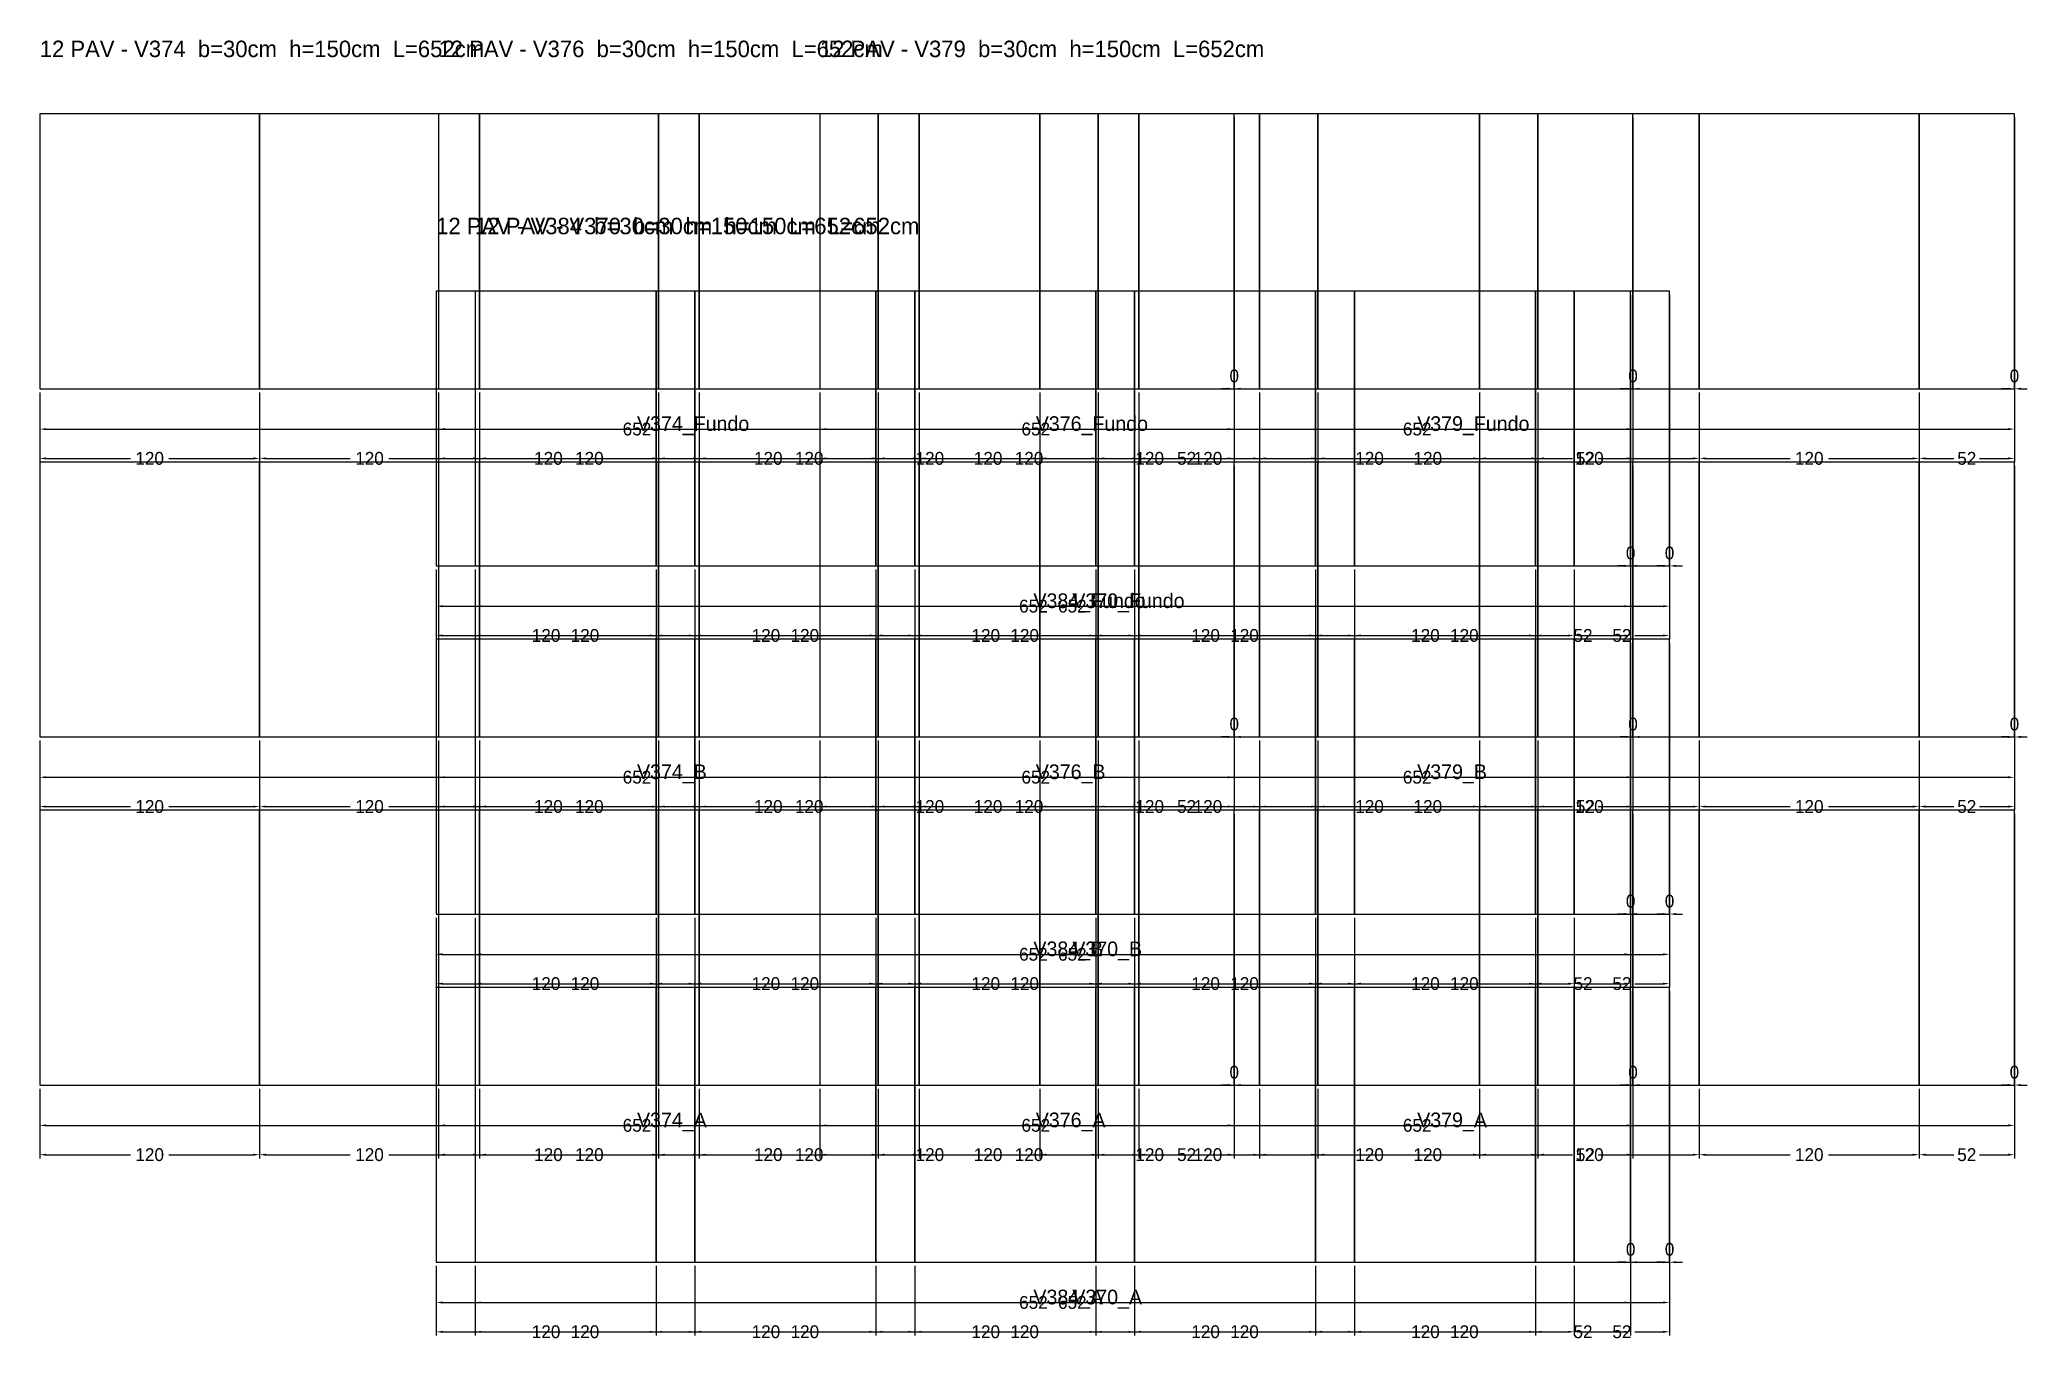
# Model space of a CAD drawing. Header units: metres. Extents: x 180 to 6304, y -11808 to -336.
# Drawn here: x 5158 to 6243, y -6107 to -5397 of the extents above; entities that cross this region are included whole.
import ezdxf

# ---------------------------------------------------------------- set-up
doc = ezdxf.new("R2010")
doc.units = ezdxf.units.M
doc.layers.add('COTA', color=3, linetype='Continuous')
doc.dimstyles.new('COTA_VIG', dxfattribs={"dimtxt": 7, "dimasz": 3.5, "dimexe": 2, "dimexo": 2, "dimgap": 1.5, "dimtad": 1, "dimdec": 1, "dimcen": 2.5, "dimclrd": 3, "dimclre": 3, "dimclrt": 3, "dimazin": 3, "dimtfac": 1, "dimtmove": 0, "dimatfit": 3})

msp = doc.modelspace()

# ---------------------------------------------------------------- texts
at = {"layer": 'NOMENCLATURA', "char_height": 9, "attachment_point": 1}
for s, insert in [('12 PAV - V374  b=30cm  h=150cm  L=652cm', (5158.17, -5397.44)), ('12 PAV - V376  b=30cm  h=150cm  L=652cm', (5375.84, -5397.44)), ('12 PAV - V379  b=30cm  h=150cm  L=652cm', (5584.04, -5397.44)), ('12 PAV - V384  b=30cm  h=150cm  L=652cm', (5374.55, -5494.09)), ('12 PAV - V370  b=30cm  h=150cm  L=652cm', (5395.79, -5494.09))]:
    msp.add_mtext(s, dxfattribs=dict(at, insert=insert))
at = {"layer": 'Texto Secao', "char_height": 8, "attachment_point": 1}
for s, insert in [('V374_Fundo', (5484.17, -5602.44)), ('V376_Fundo', (5701.84, -5602.44)), ('V379_Fundo', (5910.04, -5602.44)), ('V384_Fundo', (5700.55, -5699.09)), ('V370_Fundo', (5721.79, -5699.09)), ('V374_B', (5484.17, -5792.44)), ('V376_B', (5701.84, -5792.44)), ('V379_B', (5910.04, -5792.44)), ('V384_B', (5700.55, -5889.09)), ('V370_B', (5721.79, -5889.09)), ('V374_A', (5484.17, -5982.44)), ('V376_A', (5701.84, -5982.44)), ('V379_A', (5910.04, -5982.44)), ('V384_A', (5700.55, -6079.09)), ('V370_A', (5721.79, -6079.09))]:
    msp.add_mtext(s, dxfattribs=dict(at, insert=insert))

# ---------------------------------------------------------------- blocks, each defined once
blk = doc.blocks.new('_CLOSEDFILLED')
at = {"color": 0, "linetype": 'BYBLOCK'}
blk.add_solid([(-1, 0.16), (0, 0), (-1, -0.16)], dxfattribs=at)
blk = doc.blocks.new('*D1099')
at = {"color": 3}
for p, q in [((5395.79, -6066.09), (5395.79, -6088.09)), ((6047.79, -6066.09), (6047.79, -6088.09)), ((5399.29, -6086.09), (5711.29, -6086.09)), ((5732.29, -6086.09), (6044.29, -6086.09))]:
    blk.add_line(p, q, dxfattribs=at)
at = {"layer": 'Defpoints'}
for p in [(5395.79, -6064.09), (6047.79, -6064.09), (5395.79, -6086.09)]:
    blk.add_point(p, dxfattribs=at)
at = {"layer": 'COTA', "color": 3, "xscale": 3.5, "yscale": 3.5, "rotation": 180}
blk.add_blockref('_CLOSEDFILLED', (5395.79, -6086.09), dxfattribs=at)
at = {"layer": 'COTA', "color": 3, "xscale": 3.5, "yscale": 3.5}
blk.add_blockref('_CLOSEDFILLED', (6047.79, -6086.09), dxfattribs=at)
at = {"layer": 'COTA', "color": 3, "insert": (5721.79, -6086.09), "char_height": 7, "attachment_point": 5}
blk.add_mtext('652', dxfattribs=at)
blk = doc.blocks.new('*D1100')
at = {"color": 3}
for p, q in [((5395.79, -6066.09), (5395.79, -6104.09)), ((5515.79, -6066.09), (5515.79, -6104.09)), ((5399.29, -6102.09), (5445.29, -6102.09)), ((5466.29, -6102.09), (5512.29, -6102.09))]:
    blk.add_line(p, q, dxfattribs=at)
at = {"layer": 'Defpoints'}
for p in [(5395.79, -6064.09), (5515.79, -6064.09), (5395.79, -6102.09)]:
    blk.add_point(p, dxfattribs=at)
at = {"layer": 'COTA', "color": 3, "xscale": 3.5, "yscale": 3.5, "rotation": 180}
blk.add_blockref('_CLOSEDFILLED', (5395.79, -6102.09), dxfattribs=at)
at = {"layer": 'COTA', "color": 3, "xscale": 3.5, "yscale": 3.5}
blk.add_blockref('_CLOSEDFILLED', (5515.79, -6102.09), dxfattribs=at)
at = {"layer": 'COTA', "color": 3, "insert": (5455.79, -6102.09), "char_height": 7, "attachment_point": 5}
blk.add_mtext('120', dxfattribs=at)
blk = doc.blocks.new('*D1101')
at = {"color": 3}
for p, q in [((5515.79, -6066.09), (5515.79, -6104.09)), ((5635.79, -6066.09), (5635.79, -6104.09)), ((5519.29, -6102.09), (5565.29, -6102.09)), ((5586.29, -6102.09), (5632.29, -6102.09))]:
    blk.add_line(p, q, dxfattribs=at)
at = {"layer": 'Defpoints'}
for p in [(5515.79, -6064.09), (5635.79, -6064.09), (5515.79, -6102.09)]:
    blk.add_point(p, dxfattribs=at)
at = {"layer": 'COTA', "color": 3, "xscale": 3.5, "yscale": 3.5, "rotation": 180}
blk.add_blockref('_CLOSEDFILLED', (5515.79, -6102.09), dxfattribs=at)
at = {"layer": 'COTA', "color": 3, "xscale": 3.5, "yscale": 3.5}
blk.add_blockref('_CLOSEDFILLED', (5635.79, -6102.09), dxfattribs=at)
at = {"layer": 'COTA', "color": 3, "insert": (5575.79, -6102.09), "char_height": 7, "attachment_point": 5}
blk.add_mtext('120', dxfattribs=at)
blk = doc.blocks.new('*D1102')
at = {"color": 3}
for p, q in [((5635.79, -6066.09), (5635.79, -6104.09)), ((5755.79, -6066.09), (5755.79, -6104.09)), ((5639.29, -6102.09), (5685.29, -6102.09)), ((5706.29, -6102.09), (5752.29, -6102.09))]:
    blk.add_line(p, q, dxfattribs=at)
at = {"layer": 'Defpoints'}
for p in [(5635.79, -6064.09), (5755.79, -6064.09), (5635.79, -6102.09)]:
    blk.add_point(p, dxfattribs=at)
at = {"layer": 'COTA', "color": 3, "xscale": 3.5, "yscale": 3.5, "rotation": 180}
blk.add_blockref('_CLOSEDFILLED', (5635.79, -6102.09), dxfattribs=at)
at = {"layer": 'COTA', "color": 3, "xscale": 3.5, "yscale": 3.5}
blk.add_blockref('_CLOSEDFILLED', (5755.79, -6102.09), dxfattribs=at)
at = {"layer": 'COTA', "color": 3, "insert": (5695.79, -6102.09), "char_height": 7, "attachment_point": 5}
blk.add_mtext('120', dxfattribs=at)
blk = doc.blocks.new('*D1103')
at = {"color": 3}
for p, q in [((5755.79, -6066.09), (5755.79, -6104.09)), ((5875.79, -6066.09), (5875.79, -6104.09)), ((5759.29, -6102.09), (5805.29, -6102.09)), ((5826.29, -6102.09), (5872.29, -6102.09))]:
    blk.add_line(p, q, dxfattribs=at)
at = {"layer": 'Defpoints'}
for p in [(5755.79, -6064.09), (5875.79, -6064.09), (5755.79, -6102.09)]:
    blk.add_point(p, dxfattribs=at)
at = {"layer": 'COTA', "color": 3, "xscale": 3.5, "yscale": 3.5, "rotation": 180}
blk.add_blockref('_CLOSEDFILLED', (5755.79, -6102.09), dxfattribs=at)
at = {"layer": 'COTA', "color": 3, "xscale": 3.5, "yscale": 3.5}
blk.add_blockref('_CLOSEDFILLED', (5875.79, -6102.09), dxfattribs=at)
at = {"layer": 'COTA', "color": 3, "insert": (5815.79, -6102.09), "char_height": 7, "attachment_point": 5}
blk.add_mtext('120', dxfattribs=at)
blk = doc.blocks.new('*D1104')
at = {"color": 3}
for p, q in [((5875.79, -6066.09), (5875.79, -6104.09)), ((5995.79, -6066.09), (5995.79, -6104.09)), ((5879.29, -6102.09), (5925.29, -6102.09)), ((5946.29, -6102.09), (5992.29, -6102.09))]:
    blk.add_line(p, q, dxfattribs=at)
at = {"layer": 'Defpoints'}
for p in [(5875.79, -6064.09), (5995.79, -6064.09), (5875.79, -6102.09)]:
    blk.add_point(p, dxfattribs=at)
at = {"layer": 'COTA', "color": 3, "xscale": 3.5, "yscale": 3.5, "rotation": 180}
blk.add_blockref('_CLOSEDFILLED', (5875.79, -6102.09), dxfattribs=at)
at = {"layer": 'COTA', "color": 3, "xscale": 3.5, "yscale": 3.5}
blk.add_blockref('_CLOSEDFILLED', (5995.79, -6102.09), dxfattribs=at)
at = {"layer": 'COTA', "color": 3, "insert": (5935.79, -6102.09), "char_height": 7, "attachment_point": 5}
blk.add_mtext('120', dxfattribs=at)
blk = doc.blocks.new('*D1105')
at = {"color": 3}
for p, q in [((5995.79, -6066.09), (5995.79, -6104.09)), ((6047.79, -6066.09), (6047.79, -6104.09)), ((5999.29, -6102.09), (6014.79, -6102.09)), ((6028.79, -6102.09), (6044.29, -6102.09))]:
    blk.add_line(p, q, dxfattribs=at)
at = {"layer": 'Defpoints'}
for p in [(5995.79, -6064.09), (6047.79, -6064.09), (5995.79, -6102.09)]:
    blk.add_point(p, dxfattribs=at)
at = {"layer": 'COTA', "color": 3, "xscale": 3.5, "yscale": 3.5, "rotation": 180}
blk.add_blockref('_CLOSEDFILLED', (5995.79, -6102.09), dxfattribs=at)
at = {"layer": 'COTA', "color": 3, "xscale": 3.5, "yscale": 3.5}
blk.add_blockref('_CLOSEDFILLED', (6047.79, -6102.09), dxfattribs=at)
at = {"layer": 'COTA', "color": 3, "insert": (6021.79, -6102.09), "char_height": 7, "attachment_point": 5}
blk.add_mtext('52', dxfattribs=at)
blk = doc.blocks.new('*D1107')
at = {"color": 3}
for p, q in [((5395.79, -5876.09), (5395.79, -5898.09)), ((6047.79, -5876.09), (6047.79, -5898.09)), ((5399.29, -5896.09), (5711.29, -5896.09)), ((5732.29, -5896.09), (6044.29, -5896.09))]:
    blk.add_line(p, q, dxfattribs=at)
at = {"layer": 'Defpoints'}
for p in [(5395.79, -5874.09), (6047.79, -5874.09), (5395.79, -5896.09)]:
    blk.add_point(p, dxfattribs=at)
at = {"layer": 'COTA', "color": 3, "xscale": 3.5, "yscale": 3.5, "rotation": 180}
blk.add_blockref('_CLOSEDFILLED', (5395.79, -5896.09), dxfattribs=at)
at = {"layer": 'COTA', "color": 3, "xscale": 3.5, "yscale": 3.5}
blk.add_blockref('_CLOSEDFILLED', (6047.79, -5896.09), dxfattribs=at)
at = {"layer": 'COTA', "color": 3, "insert": (5721.79, -5896.09), "char_height": 7, "attachment_point": 5}
blk.add_mtext('652', dxfattribs=at)
blk = doc.blocks.new('*D1108')
at = {"color": 3}
for p, q in [((5395.79, -5876.09), (5395.79, -5914.09)), ((5515.79, -5876.09), (5515.79, -5914.09)), ((5399.29, -5912.09), (5445.29, -5912.09)), ((5466.29, -5912.09), (5512.29, -5912.09))]:
    blk.add_line(p, q, dxfattribs=at)
at = {"layer": 'Defpoints'}
for p in [(5395.79, -5874.09), (5515.79, -5874.09), (5395.79, -5912.09)]:
    blk.add_point(p, dxfattribs=at)
at = {"layer": 'COTA', "color": 3, "xscale": 3.5, "yscale": 3.5, "rotation": 180}
blk.add_blockref('_CLOSEDFILLED', (5395.79, -5912.09), dxfattribs=at)
at = {"layer": 'COTA', "color": 3, "xscale": 3.5, "yscale": 3.5}
blk.add_blockref('_CLOSEDFILLED', (5515.79, -5912.09), dxfattribs=at)
at = {"layer": 'COTA', "color": 3, "insert": (5455.79, -5912.09), "char_height": 7, "attachment_point": 5}
blk.add_mtext('120', dxfattribs=at)
blk = doc.blocks.new('*D1109')
at = {"color": 3}
for p, q in [((5515.79, -5876.09), (5515.79, -5914.09)), ((5635.79, -5876.09), (5635.79, -5914.09)), ((5519.29, -5912.09), (5565.29, -5912.09)), ((5586.29, -5912.09), (5632.29, -5912.09))]:
    blk.add_line(p, q, dxfattribs=at)
at = {"layer": 'Defpoints'}
for p in [(5515.79, -5874.09), (5635.79, -5874.09), (5515.79, -5912.09)]:
    blk.add_point(p, dxfattribs=at)
at = {"layer": 'COTA', "color": 3, "xscale": 3.5, "yscale": 3.5, "rotation": 180}
blk.add_blockref('_CLOSEDFILLED', (5515.79, -5912.09), dxfattribs=at)
at = {"layer": 'COTA', "color": 3, "xscale": 3.5, "yscale": 3.5}
blk.add_blockref('_CLOSEDFILLED', (5635.79, -5912.09), dxfattribs=at)
at = {"layer": 'COTA', "color": 3, "insert": (5575.79, -5912.09), "char_height": 7, "attachment_point": 5}
blk.add_mtext('120', dxfattribs=at)
blk = doc.blocks.new('*D1110')
at = {"color": 3}
for p, q in [((5635.79, -5876.09), (5635.79, -5914.09)), ((5755.79, -5876.09), (5755.79, -5914.09)), ((5639.29, -5912.09), (5685.29, -5912.09)), ((5706.29, -5912.09), (5752.29, -5912.09))]:
    blk.add_line(p, q, dxfattribs=at)
at = {"layer": 'Defpoints'}
for p in [(5635.79, -5874.09), (5755.79, -5874.09), (5635.79, -5912.09)]:
    blk.add_point(p, dxfattribs=at)
at = {"layer": 'COTA', "color": 3, "xscale": 3.5, "yscale": 3.5, "rotation": 180}
blk.add_blockref('_CLOSEDFILLED', (5635.79, -5912.09), dxfattribs=at)
at = {"layer": 'COTA', "color": 3, "xscale": 3.5, "yscale": 3.5}
blk.add_blockref('_CLOSEDFILLED', (5755.79, -5912.09), dxfattribs=at)
at = {"layer": 'COTA', "color": 3, "insert": (5695.79, -5912.09), "char_height": 7, "attachment_point": 5}
blk.add_mtext('120', dxfattribs=at)
blk = doc.blocks.new('*D1111')
at = {"color": 3}
for p, q in [((5755.79, -5876.09), (5755.79, -5914.09)), ((5875.79, -5876.09), (5875.79, -5914.09)), ((5759.29, -5912.09), (5805.29, -5912.09)), ((5826.29, -5912.09), (5872.29, -5912.09))]:
    blk.add_line(p, q, dxfattribs=at)
at = {"layer": 'Defpoints'}
for p in [(5755.79, -5874.09), (5875.79, -5874.09), (5755.79, -5912.09)]:
    blk.add_point(p, dxfattribs=at)
at = {"layer": 'COTA', "color": 3, "xscale": 3.5, "yscale": 3.5, "rotation": 180}
blk.add_blockref('_CLOSEDFILLED', (5755.79, -5912.09), dxfattribs=at)
at = {"layer": 'COTA', "color": 3, "xscale": 3.5, "yscale": 3.5}
blk.add_blockref('_CLOSEDFILLED', (5875.79, -5912.09), dxfattribs=at)
at = {"layer": 'COTA', "color": 3, "insert": (5815.79, -5912.09), "char_height": 7, "attachment_point": 5}
blk.add_mtext('120', dxfattribs=at)
blk = doc.blocks.new('*D1112')
at = {"color": 3}
for p, q in [((5875.79, -5876.09), (5875.79, -5914.09)), ((5995.79, -5876.09), (5995.79, -5914.09)), ((5879.29, -5912.09), (5925.29, -5912.09)), ((5946.29, -5912.09), (5992.29, -5912.09))]:
    blk.add_line(p, q, dxfattribs=at)
at = {"layer": 'Defpoints'}
for p in [(5875.79, -5874.09), (5995.79, -5874.09), (5875.79, -5912.09)]:
    blk.add_point(p, dxfattribs=at)
at = {"layer": 'COTA', "color": 3, "xscale": 3.5, "yscale": 3.5, "rotation": 180}
blk.add_blockref('_CLOSEDFILLED', (5875.79, -5912.09), dxfattribs=at)
at = {"layer": 'COTA', "color": 3, "xscale": 3.5, "yscale": 3.5}
blk.add_blockref('_CLOSEDFILLED', (5995.79, -5912.09), dxfattribs=at)
at = {"layer": 'COTA', "color": 3, "insert": (5935.79, -5912.09), "char_height": 7, "attachment_point": 5}
blk.add_mtext('120', dxfattribs=at)
blk = doc.blocks.new('*D1113')
at = {"color": 3}
for p, q in [((5995.79, -5876.09), (5995.79, -5914.09)), ((6047.79, -5876.09), (6047.79, -5914.09)), ((5999.29, -5912.09), (6014.79, -5912.09)), ((6028.79, -5912.09), (6044.29, -5912.09))]:
    blk.add_line(p, q, dxfattribs=at)
at = {"layer": 'Defpoints'}
for p in [(5995.79, -5874.09), (6047.79, -5874.09), (5995.79, -5912.09)]:
    blk.add_point(p, dxfattribs=at)
at = {"layer": 'COTA', "color": 3, "xscale": 3.5, "yscale": 3.5, "rotation": 180}
blk.add_blockref('_CLOSEDFILLED', (5995.79, -5912.09), dxfattribs=at)
at = {"layer": 'COTA', "color": 3, "xscale": 3.5, "yscale": 3.5}
blk.add_blockref('_CLOSEDFILLED', (6047.79, -5912.09), dxfattribs=at)
at = {"layer": 'COTA', "color": 3, "insert": (6021.79, -5912.09), "char_height": 7, "attachment_point": 5}
blk.add_mtext('52', dxfattribs=at)
blk = doc.blocks.new('*D1115')
at = {"color": 3}
for p, q in [((5395.79, -5686.09), (5395.79, -5708.09)), ((6047.79, -5686.09), (6047.79, -5708.09)), ((5399.29, -5706.09), (5711.29, -5706.09)), ((5732.29, -5706.09), (6044.29, -5706.09))]:
    blk.add_line(p, q, dxfattribs=at)
at = {"layer": 'Defpoints'}
for p in [(5395.79, -5684.09), (6047.79, -5684.09), (5395.79, -5706.09)]:
    blk.add_point(p, dxfattribs=at)
at = {"layer": 'COTA', "color": 3, "xscale": 3.5, "yscale": 3.5, "rotation": 180}
blk.add_blockref('_CLOSEDFILLED', (5395.79, -5706.09), dxfattribs=at)
at = {"layer": 'COTA', "color": 3, "xscale": 3.5, "yscale": 3.5}
blk.add_blockref('_CLOSEDFILLED', (6047.79, -5706.09), dxfattribs=at)
at = {"layer": 'COTA', "color": 3, "insert": (5721.79, -5706.09), "char_height": 7, "attachment_point": 5}
blk.add_mtext('652', dxfattribs=at)
blk = doc.blocks.new('*D1116')
at = {"color": 3}
for p, q in [((5395.79, -5686.09), (5395.79, -5724.09)), ((5515.79, -5686.09), (5515.79, -5724.09)), ((5399.29, -5722.09), (5445.29, -5722.09)), ((5466.29, -5722.09), (5512.29, -5722.09))]:
    blk.add_line(p, q, dxfattribs=at)
at = {"layer": 'Defpoints'}
for p in [(5395.79, -5684.09), (5515.79, -5684.09), (5395.79, -5722.09)]:
    blk.add_point(p, dxfattribs=at)
at = {"layer": 'COTA', "color": 3, "xscale": 3.5, "yscale": 3.5, "rotation": 180}
blk.add_blockref('_CLOSEDFILLED', (5395.79, -5722.09), dxfattribs=at)
at = {"layer": 'COTA', "color": 3, "xscale": 3.5, "yscale": 3.5}
blk.add_blockref('_CLOSEDFILLED', (5515.79, -5722.09), dxfattribs=at)
at = {"layer": 'COTA', "color": 3, "insert": (5455.79, -5722.09), "char_height": 7, "attachment_point": 5}
blk.add_mtext('120', dxfattribs=at)
blk = doc.blocks.new('*D1117')
at = {"color": 3}
for p, q in [((5515.79, -5686.09), (5515.79, -5724.09)), ((5635.79, -5686.09), (5635.79, -5724.09)), ((5519.29, -5722.09), (5565.29, -5722.09)), ((5586.29, -5722.09), (5632.29, -5722.09))]:
    blk.add_line(p, q, dxfattribs=at)
at = {"layer": 'Defpoints'}
for p in [(5515.79, -5684.09), (5635.79, -5684.09), (5515.79, -5722.09)]:
    blk.add_point(p, dxfattribs=at)
at = {"layer": 'COTA', "color": 3, "xscale": 3.5, "yscale": 3.5, "rotation": 180}
blk.add_blockref('_CLOSEDFILLED', (5515.79, -5722.09), dxfattribs=at)
at = {"layer": 'COTA', "color": 3, "xscale": 3.5, "yscale": 3.5}
blk.add_blockref('_CLOSEDFILLED', (5635.79, -5722.09), dxfattribs=at)
at = {"layer": 'COTA', "color": 3, "insert": (5575.79, -5722.09), "char_height": 7, "attachment_point": 5}
blk.add_mtext('120', dxfattribs=at)
blk = doc.blocks.new('*D1118')
at = {"color": 3}
for p, q in [((5635.79, -5686.09), (5635.79, -5724.09)), ((5755.79, -5686.09), (5755.79, -5724.09)), ((5639.29, -5722.09), (5685.29, -5722.09)), ((5706.29, -5722.09), (5752.29, -5722.09))]:
    blk.add_line(p, q, dxfattribs=at)
at = {"layer": 'Defpoints'}
for p in [(5635.79, -5684.09), (5755.79, -5684.09), (5635.79, -5722.09)]:
    blk.add_point(p, dxfattribs=at)
at = {"layer": 'COTA', "color": 3, "xscale": 3.5, "yscale": 3.5, "rotation": 180}
blk.add_blockref('_CLOSEDFILLED', (5635.79, -5722.09), dxfattribs=at)
at = {"layer": 'COTA', "color": 3, "xscale": 3.5, "yscale": 3.5}
blk.add_blockref('_CLOSEDFILLED', (5755.79, -5722.09), dxfattribs=at)
at = {"layer": 'COTA', "color": 3, "insert": (5695.79, -5722.09), "char_height": 7, "attachment_point": 5}
blk.add_mtext('120', dxfattribs=at)
blk = doc.blocks.new('*D1119')
at = {"color": 3}
for p, q in [((5755.79, -5686.09), (5755.79, -5724.09)), ((5875.79, -5686.09), (5875.79, -5724.09)), ((5759.29, -5722.09), (5805.29, -5722.09)), ((5826.29, -5722.09), (5872.29, -5722.09))]:
    blk.add_line(p, q, dxfattribs=at)
at = {"layer": 'Defpoints'}
for p in [(5755.79, -5684.09), (5875.79, -5684.09), (5755.79, -5722.09)]:
    blk.add_point(p, dxfattribs=at)
at = {"layer": 'COTA', "color": 3, "xscale": 3.5, "yscale": 3.5, "rotation": 180}
blk.add_blockref('_CLOSEDFILLED', (5755.79, -5722.09), dxfattribs=at)
at = {"layer": 'COTA', "color": 3, "xscale": 3.5, "yscale": 3.5}
blk.add_blockref('_CLOSEDFILLED', (5875.79, -5722.09), dxfattribs=at)
at = {"layer": 'COTA', "color": 3, "insert": (5815.79, -5722.09), "char_height": 7, "attachment_point": 5}
blk.add_mtext('120', dxfattribs=at)
blk = doc.blocks.new('*D1120')
at = {"color": 3}
for p, q in [((5875.79, -5686.09), (5875.79, -5724.09)), ((5995.79, -5686.09), (5995.79, -5724.09)), ((5879.29, -5722.09), (5925.29, -5722.09)), ((5946.29, -5722.09), (5992.29, -5722.09))]:
    blk.add_line(p, q, dxfattribs=at)
at = {"layer": 'Defpoints'}
for p in [(5875.79, -5684.09), (5995.79, -5684.09), (5875.79, -5722.09)]:
    blk.add_point(p, dxfattribs=at)
at = {"layer": 'COTA', "color": 3, "xscale": 3.5, "yscale": 3.5, "rotation": 180}
blk.add_blockref('_CLOSEDFILLED', (5875.79, -5722.09), dxfattribs=at)
at = {"layer": 'COTA', "color": 3, "xscale": 3.5, "yscale": 3.5}
blk.add_blockref('_CLOSEDFILLED', (5995.79, -5722.09), dxfattribs=at)
at = {"layer": 'COTA', "color": 3, "insert": (5935.79, -5722.09), "char_height": 7, "attachment_point": 5}
blk.add_mtext('120', dxfattribs=at)
blk = doc.blocks.new('*D1121')
at = {"color": 3}
for p, q in [((5995.79, -5686.09), (5995.79, -5724.09)), ((6047.79, -5686.09), (6047.79, -5724.09)), ((5999.29, -5722.09), (6014.79, -5722.09)), ((6028.79, -5722.09), (6044.29, -5722.09))]:
    blk.add_line(p, q, dxfattribs=at)
at = {"layer": 'Defpoints'}
for p in [(5995.79, -5684.09), (6047.79, -5684.09), (5995.79, -5722.09)]:
    blk.add_point(p, dxfattribs=at)
at = {"layer": 'COTA', "color": 3, "xscale": 3.5, "yscale": 3.5, "rotation": 180}
blk.add_blockref('_CLOSEDFILLED', (5995.79, -5722.09), dxfattribs=at)
at = {"layer": 'COTA', "color": 3, "xscale": 3.5, "yscale": 3.5}
blk.add_blockref('_CLOSEDFILLED', (6047.79, -5722.09), dxfattribs=at)
at = {"layer": 'COTA', "color": 3, "insert": (6021.79, -5722.09), "char_height": 7, "attachment_point": 5}
blk.add_mtext('52', dxfattribs=at)
blk = doc.blocks.new('*D1123')
at = {"color": 3}
for p, q in [((5158.17, -5969.44), (5158.17, -5991.44)), ((5810.17, -5969.44), (5810.17, -5991.44)), ((5161.67, -5989.44), (5473.67, -5989.44)), ((5494.67, -5989.44), (5806.67, -5989.44))]:
    blk.add_line(p, q, dxfattribs=at)
at = {"layer": 'Defpoints'}
for p in [(5158.17, -5967.44), (5810.17, -5967.44), (5158.17, -5989.44)]:
    blk.add_point(p, dxfattribs=at)
at = {"layer": 'COTA', "color": 3, "xscale": 3.5, "yscale": 3.5, "rotation": 180}
blk.add_blockref('_CLOSEDFILLED', (5158.17, -5989.44), dxfattribs=at)
at = {"layer": 'COTA', "color": 3, "xscale": 3.5, "yscale": 3.5}
blk.add_blockref('_CLOSEDFILLED', (5810.17, -5989.44), dxfattribs=at)
at = {"layer": 'COTA', "color": 3, "insert": (5484.17, -5989.44), "char_height": 7, "attachment_point": 5}
blk.add_mtext('652', dxfattribs=at)
blk = doc.blocks.new('*D1124')
at = {"color": 3}
for p, q in [((5158.17, -5969.44), (5158.17, -6007.44)), ((5278.17, -5969.44), (5278.17, -6007.44)), ((5161.67, -6005.44), (5207.67, -6005.44)), ((5228.67, -6005.44), (5274.67, -6005.44))]:
    blk.add_line(p, q, dxfattribs=at)
at = {"layer": 'Defpoints'}
for p in [(5158.17, -5967.44), (5278.17, -5967.44), (5158.17, -6005.44)]:
    blk.add_point(p, dxfattribs=at)
at = {"layer": 'COTA', "color": 3, "xscale": 3.5, "yscale": 3.5, "rotation": 180}
blk.add_blockref('_CLOSEDFILLED', (5158.17, -6005.44), dxfattribs=at)
at = {"layer": 'COTA', "color": 3, "xscale": 3.5, "yscale": 3.5}
blk.add_blockref('_CLOSEDFILLED', (5278.17, -6005.44), dxfattribs=at)
at = {"layer": 'COTA', "color": 3, "insert": (5218.17, -6005.44), "char_height": 7, "attachment_point": 5}
blk.add_mtext('120', dxfattribs=at)
blk = doc.blocks.new('*D1125')
at = {"color": 3}
for p, q in [((5278.17, -5969.44), (5278.17, -6007.44)), ((5398.17, -5969.44), (5398.17, -6007.44)), ((5281.67, -6005.44), (5327.67, -6005.44)), ((5348.67, -6005.44), (5394.67, -6005.44))]:
    blk.add_line(p, q, dxfattribs=at)
at = {"layer": 'Defpoints'}
for p in [(5278.17, -5967.44), (5398.17, -5967.44), (5278.17, -6005.44)]:
    blk.add_point(p, dxfattribs=at)
at = {"layer": 'COTA', "color": 3, "xscale": 3.5, "yscale": 3.5, "rotation": 180}
blk.add_blockref('_CLOSEDFILLED', (5278.17, -6005.44), dxfattribs=at)
at = {"layer": 'COTA', "color": 3, "xscale": 3.5, "yscale": 3.5}
blk.add_blockref('_CLOSEDFILLED', (5398.17, -6005.44), dxfattribs=at)
at = {"layer": 'COTA', "color": 3, "insert": (5338.17, -6005.44), "char_height": 7, "attachment_point": 5}
blk.add_mtext('120', dxfattribs=at)
blk = doc.blocks.new('*D1126')
at = {"color": 3}
for p, q in [((5398.17, -5969.44), (5398.17, -6007.44)), ((5518.17, -5969.44), (5518.17, -6007.44)), ((5401.67, -6005.44), (5447.67, -6005.44)), ((5468.67, -6005.44), (5514.67, -6005.44))]:
    blk.add_line(p, q, dxfattribs=at)
at = {"layer": 'Defpoints'}
for p in [(5398.17, -5967.44), (5518.17, -5967.44), (5398.17, -6005.44)]:
    blk.add_point(p, dxfattribs=at)
at = {"layer": 'COTA', "color": 3, "xscale": 3.5, "yscale": 3.5, "rotation": 180}
blk.add_blockref('_CLOSEDFILLED', (5398.17, -6005.44), dxfattribs=at)
at = {"layer": 'COTA', "color": 3, "xscale": 3.5, "yscale": 3.5}
blk.add_blockref('_CLOSEDFILLED', (5518.17, -6005.44), dxfattribs=at)
at = {"layer": 'COTA', "color": 3, "insert": (5458.17, -6005.44), "char_height": 7, "attachment_point": 5}
blk.add_mtext('120', dxfattribs=at)
blk = doc.blocks.new('*D1127')
at = {"color": 3}
for p, q in [((5518.17, -5969.44), (5518.17, -6007.44)), ((5638.17, -5969.44), (5638.17, -6007.44)), ((5521.67, -6005.44), (5567.67, -6005.44)), ((5588.67, -6005.44), (5634.67, -6005.44))]:
    blk.add_line(p, q, dxfattribs=at)
at = {"layer": 'Defpoints'}
for p in [(5518.17, -5967.44), (5638.17, -5967.44), (5518.17, -6005.44)]:
    blk.add_point(p, dxfattribs=at)
at = {"layer": 'COTA', "color": 3, "xscale": 3.5, "yscale": 3.5, "rotation": 180}
blk.add_blockref('_CLOSEDFILLED', (5518.17, -6005.44), dxfattribs=at)
at = {"layer": 'COTA', "color": 3, "xscale": 3.5, "yscale": 3.5}
blk.add_blockref('_CLOSEDFILLED', (5638.17, -6005.44), dxfattribs=at)
at = {"layer": 'COTA', "color": 3, "insert": (5578.17, -6005.44), "char_height": 7, "attachment_point": 5}
blk.add_mtext('120', dxfattribs=at)
blk = doc.blocks.new('*D1128')
at = {"color": 3}
for p, q in [((5638.17, -5969.44), (5638.17, -6007.44)), ((5758.17, -5969.44), (5758.17, -6007.44)), ((5641.67, -6005.44), (5687.67, -6005.44)), ((5708.67, -6005.44), (5754.67, -6005.44))]:
    blk.add_line(p, q, dxfattribs=at)
at = {"layer": 'Defpoints'}
for p in [(5638.17, -5967.44), (5758.17, -5967.44), (5638.17, -6005.44)]:
    blk.add_point(p, dxfattribs=at)
at = {"layer": 'COTA', "color": 3, "xscale": 3.5, "yscale": 3.5, "rotation": 180}
blk.add_blockref('_CLOSEDFILLED', (5638.17, -6005.44), dxfattribs=at)
at = {"layer": 'COTA', "color": 3, "xscale": 3.5, "yscale": 3.5}
blk.add_blockref('_CLOSEDFILLED', (5758.17, -6005.44), dxfattribs=at)
at = {"layer": 'COTA', "color": 3, "insert": (5698.17, -6005.44), "char_height": 7, "attachment_point": 5}
blk.add_mtext('120', dxfattribs=at)
blk = doc.blocks.new('*D1129')
at = {"color": 3}
for p, q in [((5758.17, -5969.44), (5758.17, -6007.44)), ((5810.17, -5969.44), (5810.17, -6007.44)), ((5761.67, -6005.44), (5777.17, -6005.44)), ((5791.17, -6005.44), (5806.67, -6005.44))]:
    blk.add_line(p, q, dxfattribs=at)
at = {"layer": 'Defpoints'}
for p in [(5758.17, -5967.44), (5810.17, -5967.44), (5758.17, -6005.44)]:
    blk.add_point(p, dxfattribs=at)
at = {"layer": 'COTA', "color": 3, "xscale": 3.5, "yscale": 3.5, "rotation": 180}
blk.add_blockref('_CLOSEDFILLED', (5758.17, -6005.44), dxfattribs=at)
at = {"layer": 'COTA', "color": 3, "xscale": 3.5, "yscale": 3.5}
blk.add_blockref('_CLOSEDFILLED', (5810.17, -6005.44), dxfattribs=at)
at = {"layer": 'COTA', "color": 3, "insert": (5784.17, -6005.44), "char_height": 7, "attachment_point": 5}
blk.add_mtext('52', dxfattribs=at)
blk = doc.blocks.new('*D1131')
at = {"color": 3}
for p, q in [((5158.17, -5779.44), (5158.17, -5801.44)), ((5810.17, -5779.44), (5810.17, -5801.44)), ((5161.67, -5799.44), (5473.67, -5799.44)), ((5494.67, -5799.44), (5806.67, -5799.44))]:
    blk.add_line(p, q, dxfattribs=at)
at = {"layer": 'Defpoints'}
for p in [(5158.17, -5777.44), (5810.17, -5777.44), (5158.17, -5799.44)]:
    blk.add_point(p, dxfattribs=at)
at = {"layer": 'COTA', "color": 3, "xscale": 3.5, "yscale": 3.5, "rotation": 180}
blk.add_blockref('_CLOSEDFILLED', (5158.17, -5799.44), dxfattribs=at)
at = {"layer": 'COTA', "color": 3, "xscale": 3.5, "yscale": 3.5}
blk.add_blockref('_CLOSEDFILLED', (5810.17, -5799.44), dxfattribs=at)
at = {"layer": 'COTA', "color": 3, "insert": (5484.17, -5799.44), "char_height": 7, "attachment_point": 5}
blk.add_mtext('652', dxfattribs=at)
blk = doc.blocks.new('*D1132')
at = {"color": 3}
for p, q in [((5158.17, -5779.44), (5158.17, -5817.44)), ((5278.17, -5779.44), (5278.17, -5817.44)), ((5161.67, -5815.44), (5207.67, -5815.44)), ((5228.67, -5815.44), (5274.67, -5815.44))]:
    blk.add_line(p, q, dxfattribs=at)
at = {"layer": 'Defpoints'}
for p in [(5158.17, -5777.44), (5278.17, -5777.44), (5158.17, -5815.44)]:
    blk.add_point(p, dxfattribs=at)
at = {"layer": 'COTA', "color": 3, "xscale": 3.5, "yscale": 3.5, "rotation": 180}
blk.add_blockref('_CLOSEDFILLED', (5158.17, -5815.44), dxfattribs=at)
at = {"layer": 'COTA', "color": 3, "xscale": 3.5, "yscale": 3.5}
blk.add_blockref('_CLOSEDFILLED', (5278.17, -5815.44), dxfattribs=at)
at = {"layer": 'COTA', "color": 3, "insert": (5218.17, -5815.44), "char_height": 7, "attachment_point": 5}
blk.add_mtext('120', dxfattribs=at)
blk = doc.blocks.new('*D1133')
at = {"color": 3}
for p, q in [((5278.17, -5779.44), (5278.17, -5817.44)), ((5398.17, -5779.44), (5398.17, -5817.44)), ((5281.67, -5815.44), (5327.67, -5815.44)), ((5348.67, -5815.44), (5394.67, -5815.44))]:
    blk.add_line(p, q, dxfattribs=at)
at = {"layer": 'Defpoints'}
for p in [(5278.17, -5777.44), (5398.17, -5777.44), (5278.17, -5815.44)]:
    blk.add_point(p, dxfattribs=at)
at = {"layer": 'COTA', "color": 3, "xscale": 3.5, "yscale": 3.5, "rotation": 180}
blk.add_blockref('_CLOSEDFILLED', (5278.17, -5815.44), dxfattribs=at)
at = {"layer": 'COTA', "color": 3, "xscale": 3.5, "yscale": 3.5}
blk.add_blockref('_CLOSEDFILLED', (5398.17, -5815.44), dxfattribs=at)
at = {"layer": 'COTA', "color": 3, "insert": (5338.17, -5815.44), "char_height": 7, "attachment_point": 5}
blk.add_mtext('120', dxfattribs=at)
blk = doc.blocks.new('*D1134')
at = {"color": 3}
for p, q in [((5398.17, -5779.44), (5398.17, -5817.44)), ((5518.17, -5779.44), (5518.17, -5817.44)), ((5401.67, -5815.44), (5447.67, -5815.44)), ((5468.67, -5815.44), (5514.67, -5815.44))]:
    blk.add_line(p, q, dxfattribs=at)
at = {"layer": 'Defpoints'}
for p in [(5398.17, -5777.44), (5518.17, -5777.44), (5398.17, -5815.44)]:
    blk.add_point(p, dxfattribs=at)
at = {"layer": 'COTA', "color": 3, "xscale": 3.5, "yscale": 3.5, "rotation": 180}
blk.add_blockref('_CLOSEDFILLED', (5398.17, -5815.44), dxfattribs=at)
at = {"layer": 'COTA', "color": 3, "xscale": 3.5, "yscale": 3.5}
blk.add_blockref('_CLOSEDFILLED', (5518.17, -5815.44), dxfattribs=at)
at = {"layer": 'COTA', "color": 3, "insert": (5458.17, -5815.44), "char_height": 7, "attachment_point": 5}
blk.add_mtext('120', dxfattribs=at)
blk = doc.blocks.new('*D1135')
at = {"color": 3}
for p, q in [((5518.17, -5779.44), (5518.17, -5817.44)), ((5638.17, -5779.44), (5638.17, -5817.44)), ((5521.67, -5815.44), (5567.67, -5815.44)), ((5588.67, -5815.44), (5634.67, -5815.44))]:
    blk.add_line(p, q, dxfattribs=at)
at = {"layer": 'Defpoints'}
for p in [(5518.17, -5777.44), (5638.17, -5777.44), (5518.17, -5815.44)]:
    blk.add_point(p, dxfattribs=at)
at = {"layer": 'COTA', "color": 3, "xscale": 3.5, "yscale": 3.5, "rotation": 180}
blk.add_blockref('_CLOSEDFILLED', (5518.17, -5815.44), dxfattribs=at)
at = {"layer": 'COTA', "color": 3, "xscale": 3.5, "yscale": 3.5}
blk.add_blockref('_CLOSEDFILLED', (5638.17, -5815.44), dxfattribs=at)
at = {"layer": 'COTA', "color": 3, "insert": (5578.17, -5815.44), "char_height": 7, "attachment_point": 5}
blk.add_mtext('120', dxfattribs=at)
blk = doc.blocks.new('*D1136')
at = {"color": 3}
for p, q in [((5638.17, -5779.44), (5638.17, -5817.44)), ((5758.17, -5779.44), (5758.17, -5817.44)), ((5641.67, -5815.44), (5687.67, -5815.44)), ((5708.67, -5815.44), (5754.67, -5815.44))]:
    blk.add_line(p, q, dxfattribs=at)
at = {"layer": 'Defpoints'}
for p in [(5638.17, -5777.44), (5758.17, -5777.44), (5638.17, -5815.44)]:
    blk.add_point(p, dxfattribs=at)
at = {"layer": 'COTA', "color": 3, "xscale": 3.5, "yscale": 3.5, "rotation": 180}
blk.add_blockref('_CLOSEDFILLED', (5638.17, -5815.44), dxfattribs=at)
at = {"layer": 'COTA', "color": 3, "xscale": 3.5, "yscale": 3.5}
blk.add_blockref('_CLOSEDFILLED', (5758.17, -5815.44), dxfattribs=at)
at = {"layer": 'COTA', "color": 3, "insert": (5698.17, -5815.44), "char_height": 7, "attachment_point": 5}
blk.add_mtext('120', dxfattribs=at)
blk = doc.blocks.new('*D1137')
at = {"color": 3}
for p, q in [((5758.17, -5779.44), (5758.17, -5817.44)), ((5810.17, -5779.44), (5810.17, -5817.44)), ((5761.67, -5815.44), (5777.17, -5815.44)), ((5791.17, -5815.44), (5806.67, -5815.44))]:
    blk.add_line(p, q, dxfattribs=at)
at = {"layer": 'Defpoints'}
for p in [(5758.17, -5777.44), (5810.17, -5777.44), (5758.17, -5815.44)]:
    blk.add_point(p, dxfattribs=at)
at = {"layer": 'COTA', "color": 3, "xscale": 3.5, "yscale": 3.5, "rotation": 180}
blk.add_blockref('_CLOSEDFILLED', (5758.17, -5815.44), dxfattribs=at)
at = {"layer": 'COTA', "color": 3, "xscale": 3.5, "yscale": 3.5}
blk.add_blockref('_CLOSEDFILLED', (5810.17, -5815.44), dxfattribs=at)
at = {"layer": 'COTA', "color": 3, "insert": (5784.17, -5815.44), "char_height": 7, "attachment_point": 5}
blk.add_mtext('52', dxfattribs=at)
blk = doc.blocks.new('*D1139')
at = {"color": 3}
for p, q in [((5158.17, -5589.44), (5158.17, -5611.44)), ((5810.17, -5589.44), (5810.17, -5611.44)), ((5161.67, -5609.44), (5473.67, -5609.44)), ((5494.67, -5609.44), (5806.67, -5609.44))]:
    blk.add_line(p, q, dxfattribs=at)
at = {"layer": 'Defpoints'}
for p in [(5158.17, -5587.44), (5810.17, -5587.44), (5158.17, -5609.44)]:
    blk.add_point(p, dxfattribs=at)
at = {"layer": 'COTA', "color": 3, "xscale": 3.5, "yscale": 3.5, "rotation": 180}
blk.add_blockref('_CLOSEDFILLED', (5158.17, -5609.44), dxfattribs=at)
at = {"layer": 'COTA', "color": 3, "xscale": 3.5, "yscale": 3.5}
blk.add_blockref('_CLOSEDFILLED', (5810.17, -5609.44), dxfattribs=at)
at = {"layer": 'COTA', "color": 3, "insert": (5484.17, -5609.44), "char_height": 7, "attachment_point": 5}
blk.add_mtext('652', dxfattribs=at)
blk = doc.blocks.new('*D1140')
at = {"color": 3}
for p, q in [((5158.17, -5589.44), (5158.17, -5627.44)), ((5278.17, -5589.44), (5278.17, -5627.44)), ((5161.67, -5625.44), (5207.67, -5625.44)), ((5228.67, -5625.44), (5274.67, -5625.44))]:
    blk.add_line(p, q, dxfattribs=at)
at = {"layer": 'Defpoints'}
for p in [(5158.17, -5587.44), (5278.17, -5587.44), (5158.17, -5625.44)]:
    blk.add_point(p, dxfattribs=at)
at = {"layer": 'COTA', "color": 3, "xscale": 3.5, "yscale": 3.5, "rotation": 180}
blk.add_blockref('_CLOSEDFILLED', (5158.17, -5625.44), dxfattribs=at)
at = {"layer": 'COTA', "color": 3, "xscale": 3.5, "yscale": 3.5}
blk.add_blockref('_CLOSEDFILLED', (5278.17, -5625.44), dxfattribs=at)
at = {"layer": 'COTA', "color": 3, "insert": (5218.17, -5625.44), "char_height": 7, "attachment_point": 5}
blk.add_mtext('120', dxfattribs=at)
blk = doc.blocks.new('*D1141')
at = {"color": 3}
for p, q in [((5278.17, -5589.44), (5278.17, -5627.44)), ((5398.17, -5589.44), (5398.17, -5627.44)), ((5281.67, -5625.44), (5327.67, -5625.44)), ((5348.67, -5625.44), (5394.67, -5625.44))]:
    blk.add_line(p, q, dxfattribs=at)
at = {"layer": 'Defpoints'}
for p in [(5278.17, -5587.44), (5398.17, -5587.44), (5278.17, -5625.44)]:
    blk.add_point(p, dxfattribs=at)
at = {"layer": 'COTA', "color": 3, "xscale": 3.5, "yscale": 3.5, "rotation": 180}
blk.add_blockref('_CLOSEDFILLED', (5278.17, -5625.44), dxfattribs=at)
at = {"layer": 'COTA', "color": 3, "xscale": 3.5, "yscale": 3.5}
blk.add_blockref('_CLOSEDFILLED', (5398.17, -5625.44), dxfattribs=at)
at = {"layer": 'COTA', "color": 3, "insert": (5338.17, -5625.44), "char_height": 7, "attachment_point": 5}
blk.add_mtext('120', dxfattribs=at)
blk = doc.blocks.new('*D1142')
at = {"color": 3}
for p, q in [((5398.17, -5589.44), (5398.17, -5627.44)), ((5518.17, -5589.44), (5518.17, -5627.44)), ((5401.67, -5625.44), (5447.67, -5625.44)), ((5468.67, -5625.44), (5514.67, -5625.44))]:
    blk.add_line(p, q, dxfattribs=at)
at = {"layer": 'Defpoints'}
for p in [(5398.17, -5587.44), (5518.17, -5587.44), (5398.17, -5625.44)]:
    blk.add_point(p, dxfattribs=at)
at = {"layer": 'COTA', "color": 3, "xscale": 3.5, "yscale": 3.5, "rotation": 180}
blk.add_blockref('_CLOSEDFILLED', (5398.17, -5625.44), dxfattribs=at)
at = {"layer": 'COTA', "color": 3, "xscale": 3.5, "yscale": 3.5}
blk.add_blockref('_CLOSEDFILLED', (5518.17, -5625.44), dxfattribs=at)
at = {"layer": 'COTA', "color": 3, "insert": (5458.17, -5625.44), "char_height": 7, "attachment_point": 5}
blk.add_mtext('120', dxfattribs=at)
blk = doc.blocks.new('*D1143')
at = {"color": 3}
for p, q in [((5518.17, -5589.44), (5518.17, -5627.44)), ((5638.17, -5589.44), (5638.17, -5627.44)), ((5521.67, -5625.44), (5567.67, -5625.44)), ((5588.67, -5625.44), (5634.67, -5625.44))]:
    blk.add_line(p, q, dxfattribs=at)
at = {"layer": 'Defpoints'}
for p in [(5518.17, -5587.44), (5638.17, -5587.44), (5518.17, -5625.44)]:
    blk.add_point(p, dxfattribs=at)
at = {"layer": 'COTA', "color": 3, "xscale": 3.5, "yscale": 3.5, "rotation": 180}
blk.add_blockref('_CLOSEDFILLED', (5518.17, -5625.44), dxfattribs=at)
at = {"layer": 'COTA', "color": 3, "xscale": 3.5, "yscale": 3.5}
blk.add_blockref('_CLOSEDFILLED', (5638.17, -5625.44), dxfattribs=at)
at = {"layer": 'COTA', "color": 3, "insert": (5578.17, -5625.44), "char_height": 7, "attachment_point": 5}
blk.add_mtext('120', dxfattribs=at)
blk = doc.blocks.new('*D1144')
at = {"color": 3}
for p, q in [((5638.17, -5589.44), (5638.17, -5627.44)), ((5758.17, -5589.44), (5758.17, -5627.44)), ((5641.67, -5625.44), (5687.67, -5625.44)), ((5708.67, -5625.44), (5754.67, -5625.44))]:
    blk.add_line(p, q, dxfattribs=at)
at = {"layer": 'Defpoints'}
for p in [(5638.17, -5587.44), (5758.17, -5587.44), (5638.17, -5625.44)]:
    blk.add_point(p, dxfattribs=at)
at = {"layer": 'COTA', "color": 3, "xscale": 3.5, "yscale": 3.5, "rotation": 180}
blk.add_blockref('_CLOSEDFILLED', (5638.17, -5625.44), dxfattribs=at)
at = {"layer": 'COTA', "color": 3, "xscale": 3.5, "yscale": 3.5}
blk.add_blockref('_CLOSEDFILLED', (5758.17, -5625.44), dxfattribs=at)
at = {"layer": 'COTA', "color": 3, "insert": (5698.17, -5625.44), "char_height": 7, "attachment_point": 5}
blk.add_mtext('120', dxfattribs=at)
blk = doc.blocks.new('*D1145')
at = {"color": 3}
for p, q in [((5758.17, -5589.44), (5758.17, -5627.44)), ((5810.17, -5589.44), (5810.17, -5627.44)), ((5761.67, -5625.44), (5777.17, -5625.44)), ((5791.17, -5625.44), (5806.67, -5625.44))]:
    blk.add_line(p, q, dxfattribs=at)
at = {"layer": 'Defpoints'}
for p in [(5758.17, -5587.44), (5810.17, -5587.44), (5758.17, -5625.44)]:
    blk.add_point(p, dxfattribs=at)
at = {"layer": 'COTA', "color": 3, "xscale": 3.5, "yscale": 3.5, "rotation": 180}
blk.add_blockref('_CLOSEDFILLED', (5758.17, -5625.44), dxfattribs=at)
at = {"layer": 'COTA', "color": 3, "xscale": 3.5, "yscale": 3.5}
blk.add_blockref('_CLOSEDFILLED', (5810.17, -5625.44), dxfattribs=at)
at = {"layer": 'COTA', "color": 3, "insert": (5784.17, -5625.44), "char_height": 7, "attachment_point": 5}
blk.add_mtext('52', dxfattribs=at)
blk = doc.blocks.new('*D1147')
at = {"color": 3}
for p, q in [((5375.84, -5969.44), (5375.84, -5991.44)), ((6027.84, -5969.44), (6027.84, -5991.44)), ((5379.34, -5989.44), (5691.34, -5989.44)), ((5712.34, -5989.44), (6024.34, -5989.44))]:
    blk.add_line(p, q, dxfattribs=at)
at = {"layer": 'Defpoints'}
for p in [(5375.84, -5967.44), (6027.84, -5967.44), (5375.84, -5989.44)]:
    blk.add_point(p, dxfattribs=at)
at = {"layer": 'COTA', "color": 3, "xscale": 3.5, "yscale": 3.5, "rotation": 180}
blk.add_blockref('_CLOSEDFILLED', (5375.84, -5989.44), dxfattribs=at)
at = {"layer": 'COTA', "color": 3, "xscale": 3.5, "yscale": 3.5}
blk.add_blockref('_CLOSEDFILLED', (6027.84, -5989.44), dxfattribs=at)
at = {"layer": 'COTA', "color": 3, "insert": (5701.84, -5989.44), "char_height": 7, "attachment_point": 5}
blk.add_mtext('652', dxfattribs=at)
blk = doc.blocks.new('*D1148')
at = {"color": 3}
for p, q in [((5375.84, -5969.44), (5375.84, -6007.44)), ((5495.84, -5969.44), (5495.84, -6007.44)), ((5379.34, -6005.44), (5425.34, -6005.44)), ((5446.34, -6005.44), (5492.34, -6005.44))]:
    blk.add_line(p, q, dxfattribs=at)
at = {"layer": 'Defpoints'}
for p in [(5375.84, -5967.44), (5495.84, -5967.44), (5375.84, -6005.44)]:
    blk.add_point(p, dxfattribs=at)
at = {"layer": 'COTA', "color": 3, "xscale": 3.5, "yscale": 3.5, "rotation": 180}
blk.add_blockref('_CLOSEDFILLED', (5375.84, -6005.44), dxfattribs=at)
at = {"layer": 'COTA', "color": 3, "xscale": 3.5, "yscale": 3.5}
blk.add_blockref('_CLOSEDFILLED', (5495.84, -6005.44), dxfattribs=at)
at = {"layer": 'COTA', "color": 3, "insert": (5435.84, -6005.44), "char_height": 7, "attachment_point": 5}
blk.add_mtext('120', dxfattribs=at)
blk = doc.blocks.new('*D1149')
at = {"color": 3}
for p, q in [((5495.84, -5969.44), (5495.84, -6007.44)), ((5615.84, -5969.44), (5615.84, -6007.44)), ((5499.34, -6005.44), (5545.34, -6005.44)), ((5566.34, -6005.44), (5612.34, -6005.44))]:
    blk.add_line(p, q, dxfattribs=at)
at = {"layer": 'Defpoints'}
for p in [(5495.84, -5967.44), (5615.84, -5967.44), (5495.84, -6005.44)]:
    blk.add_point(p, dxfattribs=at)
at = {"layer": 'COTA', "color": 3, "xscale": 3.5, "yscale": 3.5, "rotation": 180}
blk.add_blockref('_CLOSEDFILLED', (5495.84, -6005.44), dxfattribs=at)
at = {"layer": 'COTA', "color": 3, "xscale": 3.5, "yscale": 3.5}
blk.add_blockref('_CLOSEDFILLED', (5615.84, -6005.44), dxfattribs=at)
at = {"layer": 'COTA', "color": 3, "insert": (5555.84, -6005.44), "char_height": 7, "attachment_point": 5}
blk.add_mtext('120', dxfattribs=at)
blk = doc.blocks.new('*D1150')
at = {"color": 3}
for p, q in [((5615.84, -5969.44), (5615.84, -6007.44)), ((5735.84, -5969.44), (5735.84, -6007.44)), ((5619.34, -6005.44), (5665.34, -6005.44)), ((5686.34, -6005.44), (5732.34, -6005.44))]:
    blk.add_line(p, q, dxfattribs=at)
at = {"layer": 'Defpoints'}
for p in [(5615.84, -5967.44), (5735.84, -5967.44), (5615.84, -6005.44)]:
    blk.add_point(p, dxfattribs=at)
at = {"layer": 'COTA', "color": 3, "xscale": 3.5, "yscale": 3.5, "rotation": 180}
blk.add_blockref('_CLOSEDFILLED', (5615.84, -6005.44), dxfattribs=at)
at = {"layer": 'COTA', "color": 3, "xscale": 3.5, "yscale": 3.5}
blk.add_blockref('_CLOSEDFILLED', (5735.84, -6005.44), dxfattribs=at)
at = {"layer": 'COTA', "color": 3, "insert": (5675.84, -6005.44), "char_height": 7, "attachment_point": 5}
blk.add_mtext('120', dxfattribs=at)
blk = doc.blocks.new('*D1151')
at = {"color": 3}
for p, q in [((5735.84, -5969.44), (5735.84, -6007.44)), ((5855.84, -5969.44), (5855.84, -6007.44)), ((5739.34, -6005.44), (5785.34, -6005.44)), ((5806.34, -6005.44), (5852.34, -6005.44))]:
    blk.add_line(p, q, dxfattribs=at)
at = {"layer": 'Defpoints'}
for p in [(5735.84, -5967.44), (5855.84, -5967.44), (5735.84, -6005.44)]:
    blk.add_point(p, dxfattribs=at)
at = {"layer": 'COTA', "color": 3, "xscale": 3.5, "yscale": 3.5, "rotation": 180}
blk.add_blockref('_CLOSEDFILLED', (5735.84, -6005.44), dxfattribs=at)
at = {"layer": 'COTA', "color": 3, "xscale": 3.5, "yscale": 3.5}
blk.add_blockref('_CLOSEDFILLED', (5855.84, -6005.44), dxfattribs=at)
at = {"layer": 'COTA', "color": 3, "insert": (5795.84, -6005.44), "char_height": 7, "attachment_point": 5}
blk.add_mtext('120', dxfattribs=at)
blk = doc.blocks.new('*D1152')
at = {"color": 3}
for p, q in [((5855.84, -5969.44), (5855.84, -6007.44)), ((5975.84, -5969.44), (5975.84, -6007.44)), ((5859.34, -6005.44), (5905.34, -6005.44)), ((5926.34, -6005.44), (5972.34, -6005.44))]:
    blk.add_line(p, q, dxfattribs=at)
at = {"layer": 'Defpoints'}
for p in [(5855.84, -5967.44), (5975.84, -5967.44), (5855.84, -6005.44)]:
    blk.add_point(p, dxfattribs=at)
at = {"layer": 'COTA', "color": 3, "xscale": 3.5, "yscale": 3.5, "rotation": 180}
blk.add_blockref('_CLOSEDFILLED', (5855.84, -6005.44), dxfattribs=at)
at = {"layer": 'COTA', "color": 3, "xscale": 3.5, "yscale": 3.5}
blk.add_blockref('_CLOSEDFILLED', (5975.84, -6005.44), dxfattribs=at)
at = {"layer": 'COTA', "color": 3, "insert": (5915.84, -6005.44), "char_height": 7, "attachment_point": 5}
blk.add_mtext('120', dxfattribs=at)
blk = doc.blocks.new('*D1153')
at = {"color": 3}
for p, q in [((5975.84, -5969.44), (5975.84, -6007.44)), ((6027.84, -5969.44), (6027.84, -6007.44)), ((5979.34, -6005.44), (5994.84, -6005.44)), ((6008.84, -6005.44), (6024.34, -6005.44))]:
    blk.add_line(p, q, dxfattribs=at)
at = {"layer": 'Defpoints'}
for p in [(5975.84, -5967.44), (6027.84, -5967.44), (5975.84, -6005.44)]:
    blk.add_point(p, dxfattribs=at)
at = {"layer": 'COTA', "color": 3, "xscale": 3.5, "yscale": 3.5, "rotation": 180}
blk.add_blockref('_CLOSEDFILLED', (5975.84, -6005.44), dxfattribs=at)
at = {"layer": 'COTA', "color": 3, "xscale": 3.5, "yscale": 3.5}
blk.add_blockref('_CLOSEDFILLED', (6027.84, -6005.44), dxfattribs=at)
at = {"layer": 'COTA', "color": 3, "insert": (6001.84, -6005.44), "char_height": 7, "attachment_point": 5}
blk.add_mtext('52', dxfattribs=at)
blk = doc.blocks.new('*D1155')
at = {"color": 3}
for p, q in [((5375.84, -5779.44), (5375.84, -5801.44)), ((6027.84, -5779.44), (6027.84, -5801.44)), ((5379.34, -5799.44), (5691.34, -5799.44)), ((5712.34, -5799.44), (6024.34, -5799.44))]:
    blk.add_line(p, q, dxfattribs=at)
at = {"layer": 'Defpoints'}
for p in [(5375.84, -5777.44), (6027.84, -5777.44), (5375.84, -5799.44)]:
    blk.add_point(p, dxfattribs=at)
at = {"layer": 'COTA', "color": 3, "xscale": 3.5, "yscale": 3.5, "rotation": 180}
blk.add_blockref('_CLOSEDFILLED', (5375.84, -5799.44), dxfattribs=at)
at = {"layer": 'COTA', "color": 3, "xscale": 3.5, "yscale": 3.5}
blk.add_blockref('_CLOSEDFILLED', (6027.84, -5799.44), dxfattribs=at)
at = {"layer": 'COTA', "color": 3, "insert": (5701.84, -5799.44), "char_height": 7, "attachment_point": 5}
blk.add_mtext('652', dxfattribs=at)
blk = doc.blocks.new('*D1156')
at = {"color": 3}
for p, q in [((5375.84, -5779.44), (5375.84, -5817.44)), ((5495.84, -5779.44), (5495.84, -5817.44)), ((5379.34, -5815.44), (5425.34, -5815.44)), ((5446.34, -5815.44), (5492.34, -5815.44))]:
    blk.add_line(p, q, dxfattribs=at)
at = {"layer": 'Defpoints'}
for p in [(5375.84, -5777.44), (5495.84, -5777.44), (5375.84, -5815.44)]:
    blk.add_point(p, dxfattribs=at)
at = {"layer": 'COTA', "color": 3, "xscale": 3.5, "yscale": 3.5, "rotation": 180}
blk.add_blockref('_CLOSEDFILLED', (5375.84, -5815.44), dxfattribs=at)
at = {"layer": 'COTA', "color": 3, "xscale": 3.5, "yscale": 3.5}
blk.add_blockref('_CLOSEDFILLED', (5495.84, -5815.44), dxfattribs=at)
at = {"layer": 'COTA', "color": 3, "insert": (5435.84, -5815.44), "char_height": 7, "attachment_point": 5}
blk.add_mtext('120', dxfattribs=at)
blk = doc.blocks.new('*D1157')
at = {"color": 3}
for p, q in [((5495.84, -5779.44), (5495.84, -5817.44)), ((5615.84, -5779.44), (5615.84, -5817.44)), ((5499.34, -5815.44), (5545.34, -5815.44)), ((5566.34, -5815.44), (5612.34, -5815.44))]:
    blk.add_line(p, q, dxfattribs=at)
at = {"layer": 'Defpoints'}
for p in [(5495.84, -5777.44), (5615.84, -5777.44), (5495.84, -5815.44)]:
    blk.add_point(p, dxfattribs=at)
at = {"layer": 'COTA', "color": 3, "xscale": 3.5, "yscale": 3.5, "rotation": 180}
blk.add_blockref('_CLOSEDFILLED', (5495.84, -5815.44), dxfattribs=at)
at = {"layer": 'COTA', "color": 3, "xscale": 3.5, "yscale": 3.5}
blk.add_blockref('_CLOSEDFILLED', (5615.84, -5815.44), dxfattribs=at)
at = {"layer": 'COTA', "color": 3, "insert": (5555.84, -5815.44), "char_height": 7, "attachment_point": 5}
blk.add_mtext('120', dxfattribs=at)
blk = doc.blocks.new('*D1158')
at = {"color": 3}
for p, q in [((5615.84, -5779.44), (5615.84, -5817.44)), ((5735.84, -5779.44), (5735.84, -5817.44)), ((5619.34, -5815.44), (5665.34, -5815.44)), ((5686.34, -5815.44), (5732.34, -5815.44))]:
    blk.add_line(p, q, dxfattribs=at)
at = {"layer": 'Defpoints'}
for p in [(5615.84, -5777.44), (5735.84, -5777.44), (5615.84, -5815.44)]:
    blk.add_point(p, dxfattribs=at)
at = {"layer": 'COTA', "color": 3, "xscale": 3.5, "yscale": 3.5, "rotation": 180}
blk.add_blockref('_CLOSEDFILLED', (5615.84, -5815.44), dxfattribs=at)
at = {"layer": 'COTA', "color": 3, "xscale": 3.5, "yscale": 3.5}
blk.add_blockref('_CLOSEDFILLED', (5735.84, -5815.44), dxfattribs=at)
at = {"layer": 'COTA', "color": 3, "insert": (5675.84, -5815.44), "char_height": 7, "attachment_point": 5}
blk.add_mtext('120', dxfattribs=at)
blk = doc.blocks.new('*D1159')
at = {"color": 3}
for p, q in [((5735.84, -5779.44), (5735.84, -5817.44)), ((5855.84, -5779.44), (5855.84, -5817.44)), ((5739.34, -5815.44), (5785.34, -5815.44)), ((5806.34, -5815.44), (5852.34, -5815.44))]:
    blk.add_line(p, q, dxfattribs=at)
at = {"layer": 'Defpoints'}
for p in [(5735.84, -5777.44), (5855.84, -5777.44), (5735.84, -5815.44)]:
    blk.add_point(p, dxfattribs=at)
at = {"layer": 'COTA', "color": 3, "xscale": 3.5, "yscale": 3.5, "rotation": 180}
blk.add_blockref('_CLOSEDFILLED', (5735.84, -5815.44), dxfattribs=at)
at = {"layer": 'COTA', "color": 3, "xscale": 3.5, "yscale": 3.5}
blk.add_blockref('_CLOSEDFILLED', (5855.84, -5815.44), dxfattribs=at)
at = {"layer": 'COTA', "color": 3, "insert": (5795.84, -5815.44), "char_height": 7, "attachment_point": 5}
blk.add_mtext('120', dxfattribs=at)
blk = doc.blocks.new('*D1160')
at = {"color": 3}
for p, q in [((5855.84, -5779.44), (5855.84, -5817.44)), ((5975.84, -5779.44), (5975.84, -5817.44)), ((5859.34, -5815.44), (5905.34, -5815.44)), ((5926.34, -5815.44), (5972.34, -5815.44))]:
    blk.add_line(p, q, dxfattribs=at)
at = {"layer": 'Defpoints'}
for p in [(5855.84, -5777.44), (5975.84, -5777.44), (5855.84, -5815.44)]:
    blk.add_point(p, dxfattribs=at)
at = {"layer": 'COTA', "color": 3, "xscale": 3.5, "yscale": 3.5, "rotation": 180}
blk.add_blockref('_CLOSEDFILLED', (5855.84, -5815.44), dxfattribs=at)
at = {"layer": 'COTA', "color": 3, "xscale": 3.5, "yscale": 3.5}
blk.add_blockref('_CLOSEDFILLED', (5975.84, -5815.44), dxfattribs=at)
at = {"layer": 'COTA', "color": 3, "insert": (5915.84, -5815.44), "char_height": 7, "attachment_point": 5}
blk.add_mtext('120', dxfattribs=at)
blk = doc.blocks.new('*D1161')
at = {"color": 3}
for p, q in [((5975.84, -5779.44), (5975.84, -5817.44)), ((6027.84, -5779.44), (6027.84, -5817.44)), ((5979.34, -5815.44), (5994.84, -5815.44)), ((6008.84, -5815.44), (6024.34, -5815.44))]:
    blk.add_line(p, q, dxfattribs=at)
at = {"layer": 'Defpoints'}
for p in [(5975.84, -5777.44), (6027.84, -5777.44), (5975.84, -5815.44)]:
    blk.add_point(p, dxfattribs=at)
at = {"layer": 'COTA', "color": 3, "xscale": 3.5, "yscale": 3.5, "rotation": 180}
blk.add_blockref('_CLOSEDFILLED', (5975.84, -5815.44), dxfattribs=at)
at = {"layer": 'COTA', "color": 3, "xscale": 3.5, "yscale": 3.5}
blk.add_blockref('_CLOSEDFILLED', (6027.84, -5815.44), dxfattribs=at)
at = {"layer": 'COTA', "color": 3, "insert": (6001.84, -5815.44), "char_height": 7, "attachment_point": 5}
blk.add_mtext('52', dxfattribs=at)
blk = doc.blocks.new('*D1163')
at = {"color": 3}
for p, q in [((5375.84, -5589.44), (5375.84, -5611.44)), ((6027.84, -5589.44), (6027.84, -5611.44)), ((5379.34, -5609.44), (5691.34, -5609.44)), ((5712.34, -5609.44), (6024.34, -5609.44))]:
    blk.add_line(p, q, dxfattribs=at)
at = {"layer": 'Defpoints'}
for p in [(5375.84, -5587.44), (6027.84, -5587.44), (5375.84, -5609.44)]:
    blk.add_point(p, dxfattribs=at)
at = {"layer": 'COTA', "color": 3, "xscale": 3.5, "yscale": 3.5, "rotation": 180}
blk.add_blockref('_CLOSEDFILLED', (5375.84, -5609.44), dxfattribs=at)
at = {"layer": 'COTA', "color": 3, "xscale": 3.5, "yscale": 3.5}
blk.add_blockref('_CLOSEDFILLED', (6027.84, -5609.44), dxfattribs=at)
at = {"layer": 'COTA', "color": 3, "insert": (5701.84, -5609.44), "char_height": 7, "attachment_point": 5}
blk.add_mtext('652', dxfattribs=at)
blk = doc.blocks.new('*D1164')
at = {"color": 3}
for p, q in [((5375.84, -5589.44), (5375.84, -5627.44)), ((5495.84, -5589.44), (5495.84, -5627.44)), ((5379.34, -5625.44), (5425.34, -5625.44)), ((5446.34, -5625.44), (5492.34, -5625.44))]:
    blk.add_line(p, q, dxfattribs=at)
at = {"layer": 'Defpoints'}
for p in [(5375.84, -5587.44), (5495.84, -5587.44), (5375.84, -5625.44)]:
    blk.add_point(p, dxfattribs=at)
at = {"layer": 'COTA', "color": 3, "xscale": 3.5, "yscale": 3.5, "rotation": 180}
blk.add_blockref('_CLOSEDFILLED', (5375.84, -5625.44), dxfattribs=at)
at = {"layer": 'COTA', "color": 3, "xscale": 3.5, "yscale": 3.5}
blk.add_blockref('_CLOSEDFILLED', (5495.84, -5625.44), dxfattribs=at)
at = {"layer": 'COTA', "color": 3, "insert": (5435.84, -5625.44), "char_height": 7, "attachment_point": 5}
blk.add_mtext('120', dxfattribs=at)
blk = doc.blocks.new('*D1165')
at = {"color": 3}
for p, q in [((5495.84, -5589.44), (5495.84, -5627.44)), ((5615.84, -5589.44), (5615.84, -5627.44)), ((5499.34, -5625.44), (5545.34, -5625.44)), ((5566.34, -5625.44), (5612.34, -5625.44))]:
    blk.add_line(p, q, dxfattribs=at)
at = {"layer": 'Defpoints'}
for p in [(5495.84, -5587.44), (5615.84, -5587.44), (5495.84, -5625.44)]:
    blk.add_point(p, dxfattribs=at)
at = {"layer": 'COTA', "color": 3, "xscale": 3.5, "yscale": 3.5, "rotation": 180}
blk.add_blockref('_CLOSEDFILLED', (5495.84, -5625.44), dxfattribs=at)
at = {"layer": 'COTA', "color": 3, "xscale": 3.5, "yscale": 3.5}
blk.add_blockref('_CLOSEDFILLED', (5615.84, -5625.44), dxfattribs=at)
at = {"layer": 'COTA', "color": 3, "insert": (5555.84, -5625.44), "char_height": 7, "attachment_point": 5}
blk.add_mtext('120', dxfattribs=at)
blk = doc.blocks.new('*D1166')
at = {"color": 3}
for p, q in [((5615.84, -5589.44), (5615.84, -5627.44)), ((5735.84, -5589.44), (5735.84, -5627.44)), ((5619.34, -5625.44), (5665.34, -5625.44)), ((5686.34, -5625.44), (5732.34, -5625.44))]:
    blk.add_line(p, q, dxfattribs=at)
at = {"layer": 'Defpoints'}
for p in [(5615.84, -5587.44), (5735.84, -5587.44), (5615.84, -5625.44)]:
    blk.add_point(p, dxfattribs=at)
at = {"layer": 'COTA', "color": 3, "xscale": 3.5, "yscale": 3.5, "rotation": 180}
blk.add_blockref('_CLOSEDFILLED', (5615.84, -5625.44), dxfattribs=at)
at = {"layer": 'COTA', "color": 3, "xscale": 3.5, "yscale": 3.5}
blk.add_blockref('_CLOSEDFILLED', (5735.84, -5625.44), dxfattribs=at)
at = {"layer": 'COTA', "color": 3, "insert": (5675.84, -5625.44), "char_height": 7, "attachment_point": 5}
blk.add_mtext('120', dxfattribs=at)
blk = doc.blocks.new('*D1167')
at = {"color": 3}
for p, q in [((5735.84, -5589.44), (5735.84, -5627.44)), ((5855.84, -5589.44), (5855.84, -5627.44)), ((5739.34, -5625.44), (5785.34, -5625.44)), ((5806.34, -5625.44), (5852.34, -5625.44))]:
    blk.add_line(p, q, dxfattribs=at)
at = {"layer": 'Defpoints'}
for p in [(5735.84, -5587.44), (5855.84, -5587.44), (5735.84, -5625.44)]:
    blk.add_point(p, dxfattribs=at)
at = {"layer": 'COTA', "color": 3, "xscale": 3.5, "yscale": 3.5, "rotation": 180}
blk.add_blockref('_CLOSEDFILLED', (5735.84, -5625.44), dxfattribs=at)
at = {"layer": 'COTA', "color": 3, "xscale": 3.5, "yscale": 3.5}
blk.add_blockref('_CLOSEDFILLED', (5855.84, -5625.44), dxfattribs=at)
at = {"layer": 'COTA', "color": 3, "insert": (5795.84, -5625.44), "char_height": 7, "attachment_point": 5}
blk.add_mtext('120', dxfattribs=at)
blk = doc.blocks.new('*D1168')
at = {"color": 3}
for p, q in [((5855.84, -5589.44), (5855.84, -5627.44)), ((5975.84, -5589.44), (5975.84, -5627.44)), ((5859.34, -5625.44), (5905.34, -5625.44)), ((5926.34, -5625.44), (5972.34, -5625.44))]:
    blk.add_line(p, q, dxfattribs=at)
at = {"layer": 'Defpoints'}
for p in [(5855.84, -5587.44), (5975.84, -5587.44), (5855.84, -5625.44)]:
    blk.add_point(p, dxfattribs=at)
at = {"layer": 'COTA', "color": 3, "xscale": 3.5, "yscale": 3.5, "rotation": 180}
blk.add_blockref('_CLOSEDFILLED', (5855.84, -5625.44), dxfattribs=at)
at = {"layer": 'COTA', "color": 3, "xscale": 3.5, "yscale": 3.5}
blk.add_blockref('_CLOSEDFILLED', (5975.84, -5625.44), dxfattribs=at)
at = {"layer": 'COTA', "color": 3, "insert": (5915.84, -5625.44), "char_height": 7, "attachment_point": 5}
blk.add_mtext('120', dxfattribs=at)
blk = doc.blocks.new('*D1169')
at = {"color": 3}
for p, q in [((5975.84, -5589.44), (5975.84, -5627.44)), ((6027.84, -5589.44), (6027.84, -5627.44)), ((5979.34, -5625.44), (5994.84, -5625.44)), ((6008.84, -5625.44), (6024.34, -5625.44))]:
    blk.add_line(p, q, dxfattribs=at)
at = {"layer": 'Defpoints'}
for p in [(5975.84, -5587.44), (6027.84, -5587.44), (5975.84, -5625.44)]:
    blk.add_point(p, dxfattribs=at)
at = {"layer": 'COTA', "color": 3, "xscale": 3.5, "yscale": 3.5, "rotation": 180}
blk.add_blockref('_CLOSEDFILLED', (5975.84, -5625.44), dxfattribs=at)
at = {"layer": 'COTA', "color": 3, "xscale": 3.5, "yscale": 3.5}
blk.add_blockref('_CLOSEDFILLED', (6027.84, -5625.44), dxfattribs=at)
at = {"layer": 'COTA', "color": 3, "insert": (6001.84, -5625.44), "char_height": 7, "attachment_point": 5}
blk.add_mtext('52', dxfattribs=at)
blk = doc.blocks.new('*D1234')
at = {"color": 3}
for p, q in [((5584.04, -5969.44), (5584.04, -5991.44)), ((6236.04, -5969.44), (6236.04, -5991.44)), ((5587.54, -5989.44), (5899.54, -5989.44)), ((5920.54, -5989.44), (6232.54, -5989.44))]:
    blk.add_line(p, q, dxfattribs=at)
at = {"layer": 'Defpoints'}
for p in [(5584.04, -5967.44), (6236.04, -5967.44), (5584.04, -5989.44)]:
    blk.add_point(p, dxfattribs=at)
at = {"layer": 'COTA', "color": 3, "xscale": 3.5, "yscale": 3.5, "rotation": 180}
blk.add_blockref('_CLOSEDFILLED', (5584.04, -5989.44), dxfattribs=at)
at = {"layer": 'COTA', "color": 3, "xscale": 3.5, "yscale": 3.5}
blk.add_blockref('_CLOSEDFILLED', (6236.04, -5989.44), dxfattribs=at)
at = {"layer": 'COTA', "color": 3, "insert": (5910.04, -5989.44), "char_height": 7, "attachment_point": 5}
blk.add_mtext('652', dxfattribs=at)
blk = doc.blocks.new('*D1235')
at = {"color": 3}
for p, q in [((5584.04, -5969.44), (5584.04, -6007.44)), ((5704.04, -5969.44), (5704.04, -6007.44)), ((5587.54, -6005.44), (5633.54, -6005.44)), ((5654.54, -6005.44), (5700.54, -6005.44))]:
    blk.add_line(p, q, dxfattribs=at)
at = {"layer": 'Defpoints'}
for p in [(5584.04, -5967.44), (5704.04, -5967.44), (5584.04, -6005.44)]:
    blk.add_point(p, dxfattribs=at)
at = {"layer": 'COTA', "color": 3, "xscale": 3.5, "yscale": 3.5, "rotation": 180}
blk.add_blockref('_CLOSEDFILLED', (5584.04, -6005.44), dxfattribs=at)
at = {"layer": 'COTA', "color": 3, "xscale": 3.5, "yscale": 3.5}
blk.add_blockref('_CLOSEDFILLED', (5704.04, -6005.44), dxfattribs=at)
at = {"layer": 'COTA', "color": 3, "insert": (5644.04, -6005.44), "char_height": 7, "attachment_point": 5}
blk.add_mtext('120', dxfattribs=at)
blk = doc.blocks.new('*D1236')
at = {"color": 3}
for p, q in [((5704.04, -5969.44), (5704.04, -6007.44)), ((5824.04, -5969.44), (5824.04, -6007.44)), ((5707.54, -6005.44), (5753.54, -6005.44)), ((5774.54, -6005.44), (5820.54, -6005.44))]:
    blk.add_line(p, q, dxfattribs=at)
at = {"layer": 'Defpoints'}
for p in [(5704.04, -5967.44), (5824.04, -5967.44), (5704.04, -6005.44)]:
    blk.add_point(p, dxfattribs=at)
at = {"layer": 'COTA', "color": 3, "xscale": 3.5, "yscale": 3.5, "rotation": 180}
blk.add_blockref('_CLOSEDFILLED', (5704.04, -6005.44), dxfattribs=at)
at = {"layer": 'COTA', "color": 3, "xscale": 3.5, "yscale": 3.5}
blk.add_blockref('_CLOSEDFILLED', (5824.04, -6005.44), dxfattribs=at)
at = {"layer": 'COTA', "color": 3, "insert": (5764.04, -6005.44), "char_height": 7, "attachment_point": 5}
blk.add_mtext('120', dxfattribs=at)
blk = doc.blocks.new('*D1237')
at = {"color": 3}
for p, q in [((5824.04, -5969.44), (5824.04, -6007.44)), ((5944.04, -5969.44), (5944.04, -6007.44)), ((5827.54, -6005.44), (5873.54, -6005.44)), ((5894.54, -6005.44), (5940.54, -6005.44))]:
    blk.add_line(p, q, dxfattribs=at)
at = {"layer": 'Defpoints'}
for p in [(5824.04, -5967.44), (5944.04, -5967.44), (5824.04, -6005.44)]:
    blk.add_point(p, dxfattribs=at)
at = {"layer": 'COTA', "color": 3, "xscale": 3.5, "yscale": 3.5, "rotation": 180}
blk.add_blockref('_CLOSEDFILLED', (5824.04, -6005.44), dxfattribs=at)
at = {"layer": 'COTA', "color": 3, "xscale": 3.5, "yscale": 3.5}
blk.add_blockref('_CLOSEDFILLED', (5944.04, -6005.44), dxfattribs=at)
at = {"layer": 'COTA', "color": 3, "insert": (5884.04, -6005.44), "char_height": 7, "attachment_point": 5}
blk.add_mtext('120', dxfattribs=at)
blk = doc.blocks.new('*D1238')
at = {"color": 3}
for p, q in [((5944.04, -5969.44), (5944.04, -6007.44)), ((6064.04, -5969.44), (6064.04, -6007.44)), ((5947.54, -6005.44), (5993.54, -6005.44)), ((6014.54, -6005.44), (6060.54, -6005.44))]:
    blk.add_line(p, q, dxfattribs=at)
at = {"layer": 'Defpoints'}
for p in [(5944.04, -5967.44), (6064.04, -5967.44), (5944.04, -6005.44)]:
    blk.add_point(p, dxfattribs=at)
at = {"layer": 'COTA', "color": 3, "xscale": 3.5, "yscale": 3.5, "rotation": 180}
blk.add_blockref('_CLOSEDFILLED', (5944.04, -6005.44), dxfattribs=at)
at = {"layer": 'COTA', "color": 3, "xscale": 3.5, "yscale": 3.5}
blk.add_blockref('_CLOSEDFILLED', (6064.04, -6005.44), dxfattribs=at)
at = {"layer": 'COTA', "color": 3, "insert": (6004.04, -6005.44), "char_height": 7, "attachment_point": 5}
blk.add_mtext('120', dxfattribs=at)
blk = doc.blocks.new('*D1239')
at = {"color": 3}
for p, q in [((6064.04, -5969.44), (6064.04, -6007.44)), ((6184.04, -5969.44), (6184.04, -6007.44)), ((6067.54, -6005.44), (6113.54, -6005.44)), ((6134.54, -6005.44), (6180.54, -6005.44))]:
    blk.add_line(p, q, dxfattribs=at)
at = {"layer": 'Defpoints'}
for p in [(6064.04, -5967.44), (6184.04, -5967.44), (6064.04, -6005.44)]:
    blk.add_point(p, dxfattribs=at)
at = {"layer": 'COTA', "color": 3, "xscale": 3.5, "yscale": 3.5, "rotation": 180}
blk.add_blockref('_CLOSEDFILLED', (6064.04, -6005.44), dxfattribs=at)
at = {"layer": 'COTA', "color": 3, "xscale": 3.5, "yscale": 3.5}
blk.add_blockref('_CLOSEDFILLED', (6184.04, -6005.44), dxfattribs=at)
at = {"layer": 'COTA', "color": 3, "insert": (6124.04, -6005.44), "char_height": 7, "attachment_point": 5}
blk.add_mtext('120', dxfattribs=at)
blk = doc.blocks.new('*D1240')
at = {"color": 3}
for p, q in [((6184.04, -5969.44), (6184.04, -6007.44)), ((6236.04, -5969.44), (6236.04, -6007.44)), ((6187.54, -6005.44), (6203.04, -6005.44)), ((6217.04, -6005.44), (6232.54, -6005.44))]:
    blk.add_line(p, q, dxfattribs=at)
at = {"layer": 'Defpoints'}
for p in [(6184.04, -5967.44), (6236.04, -5967.44), (6184.04, -6005.44)]:
    blk.add_point(p, dxfattribs=at)
at = {"layer": 'COTA', "color": 3, "xscale": 3.5, "yscale": 3.5, "rotation": 180}
blk.add_blockref('_CLOSEDFILLED', (6184.04, -6005.44), dxfattribs=at)
at = {"layer": 'COTA', "color": 3, "xscale": 3.5, "yscale": 3.5}
blk.add_blockref('_CLOSEDFILLED', (6236.04, -6005.44), dxfattribs=at)
at = {"layer": 'COTA', "color": 3, "insert": (6210.04, -6005.44), "char_height": 7, "attachment_point": 5}
blk.add_mtext('52', dxfattribs=at)
blk = doc.blocks.new('*D1242')
at = {"color": 3}
for p, q in [((5584.04, -5779.44), (5584.04, -5801.44)), ((6236.04, -5779.44), (6236.04, -5801.44)), ((5587.54, -5799.44), (5899.54, -5799.44)), ((5920.54, -5799.44), (6232.54, -5799.44))]:
    blk.add_line(p, q, dxfattribs=at)
at = {"layer": 'Defpoints'}
for p in [(5584.04, -5777.44), (6236.04, -5777.44), (5584.04, -5799.44)]:
    blk.add_point(p, dxfattribs=at)
at = {"layer": 'COTA', "color": 3, "xscale": 3.5, "yscale": 3.5, "rotation": 180}
blk.add_blockref('_CLOSEDFILLED', (5584.04, -5799.44), dxfattribs=at)
at = {"layer": 'COTA', "color": 3, "xscale": 3.5, "yscale": 3.5}
blk.add_blockref('_CLOSEDFILLED', (6236.04, -5799.44), dxfattribs=at)
at = {"layer": 'COTA', "color": 3, "insert": (5910.04, -5799.44), "char_height": 7, "attachment_point": 5}
blk.add_mtext('652', dxfattribs=at)
blk = doc.blocks.new('*D1243')
at = {"color": 3}
for p, q in [((5584.04, -5779.44), (5584.04, -5817.44)), ((5704.04, -5779.44), (5704.04, -5817.44)), ((5587.54, -5815.44), (5633.54, -5815.44)), ((5654.54, -5815.44), (5700.54, -5815.44))]:
    blk.add_line(p, q, dxfattribs=at)
at = {"layer": 'Defpoints'}
for p in [(5584.04, -5777.44), (5704.04, -5777.44), (5584.04, -5815.44)]:
    blk.add_point(p, dxfattribs=at)
at = {"layer": 'COTA', "color": 3, "xscale": 3.5, "yscale": 3.5, "rotation": 180}
blk.add_blockref('_CLOSEDFILLED', (5584.04, -5815.44), dxfattribs=at)
at = {"layer": 'COTA', "color": 3, "xscale": 3.5, "yscale": 3.5}
blk.add_blockref('_CLOSEDFILLED', (5704.04, -5815.44), dxfattribs=at)
at = {"layer": 'COTA', "color": 3, "insert": (5644.04, -5815.44), "char_height": 7, "attachment_point": 5}
blk.add_mtext('120', dxfattribs=at)
blk = doc.blocks.new('*D1244')
at = {"color": 3}
for p, q in [((5704.04, -5779.44), (5704.04, -5817.44)), ((5824.04, -5779.44), (5824.04, -5817.44)), ((5707.54, -5815.44), (5753.54, -5815.44)), ((5774.54, -5815.44), (5820.54, -5815.44))]:
    blk.add_line(p, q, dxfattribs=at)
at = {"layer": 'Defpoints'}
for p in [(5704.04, -5777.44), (5824.04, -5777.44), (5704.04, -5815.44)]:
    blk.add_point(p, dxfattribs=at)
at = {"layer": 'COTA', "color": 3, "xscale": 3.5, "yscale": 3.5, "rotation": 180}
blk.add_blockref('_CLOSEDFILLED', (5704.04, -5815.44), dxfattribs=at)
at = {"layer": 'COTA', "color": 3, "xscale": 3.5, "yscale": 3.5}
blk.add_blockref('_CLOSEDFILLED', (5824.04, -5815.44), dxfattribs=at)
at = {"layer": 'COTA', "color": 3, "insert": (5764.04, -5815.44), "char_height": 7, "attachment_point": 5}
blk.add_mtext('120', dxfattribs=at)
blk = doc.blocks.new('*D1245')
at = {"color": 3}
for p, q in [((5824.04, -5779.44), (5824.04, -5817.44)), ((5944.04, -5779.44), (5944.04, -5817.44)), ((5827.54, -5815.44), (5873.54, -5815.44)), ((5894.54, -5815.44), (5940.54, -5815.44))]:
    blk.add_line(p, q, dxfattribs=at)
at = {"layer": 'Defpoints'}
for p in [(5824.04, -5777.44), (5944.04, -5777.44), (5824.04, -5815.44)]:
    blk.add_point(p, dxfattribs=at)
at = {"layer": 'COTA', "color": 3, "xscale": 3.5, "yscale": 3.5, "rotation": 180}
blk.add_blockref('_CLOSEDFILLED', (5824.04, -5815.44), dxfattribs=at)
at = {"layer": 'COTA', "color": 3, "xscale": 3.5, "yscale": 3.5}
blk.add_blockref('_CLOSEDFILLED', (5944.04, -5815.44), dxfattribs=at)
at = {"layer": 'COTA', "color": 3, "insert": (5884.04, -5815.44), "char_height": 7, "attachment_point": 5}
blk.add_mtext('120', dxfattribs=at)
blk = doc.blocks.new('*D1246')
at = {"color": 3}
for p, q in [((5944.04, -5779.44), (5944.04, -5817.44)), ((6064.04, -5779.44), (6064.04, -5817.44)), ((5947.54, -5815.44), (5993.54, -5815.44)), ((6014.54, -5815.44), (6060.54, -5815.44))]:
    blk.add_line(p, q, dxfattribs=at)
at = {"layer": 'Defpoints'}
for p in [(5944.04, -5777.44), (6064.04, -5777.44), (5944.04, -5815.44)]:
    blk.add_point(p, dxfattribs=at)
at = {"layer": 'COTA', "color": 3, "xscale": 3.5, "yscale": 3.5, "rotation": 180}
blk.add_blockref('_CLOSEDFILLED', (5944.04, -5815.44), dxfattribs=at)
at = {"layer": 'COTA', "color": 3, "xscale": 3.5, "yscale": 3.5}
blk.add_blockref('_CLOSEDFILLED', (6064.04, -5815.44), dxfattribs=at)
at = {"layer": 'COTA', "color": 3, "insert": (6004.04, -5815.44), "char_height": 7, "attachment_point": 5}
blk.add_mtext('120', dxfattribs=at)
blk = doc.blocks.new('*D1247')
at = {"color": 3}
for p, q in [((6064.04, -5779.44), (6064.04, -5817.44)), ((6184.04, -5779.44), (6184.04, -5817.44)), ((6067.54, -5815.44), (6113.54, -5815.44)), ((6134.54, -5815.44), (6180.54, -5815.44))]:
    blk.add_line(p, q, dxfattribs=at)
at = {"layer": 'Defpoints'}
for p in [(6064.04, -5777.44), (6184.04, -5777.44), (6064.04, -5815.44)]:
    blk.add_point(p, dxfattribs=at)
at = {"layer": 'COTA', "color": 3, "xscale": 3.5, "yscale": 3.5, "rotation": 180}
blk.add_blockref('_CLOSEDFILLED', (6064.04, -5815.44), dxfattribs=at)
at = {"layer": 'COTA', "color": 3, "xscale": 3.5, "yscale": 3.5}
blk.add_blockref('_CLOSEDFILLED', (6184.04, -5815.44), dxfattribs=at)
at = {"layer": 'COTA', "color": 3, "insert": (6124.04, -5815.44), "char_height": 7, "attachment_point": 5}
blk.add_mtext('120', dxfattribs=at)
blk = doc.blocks.new('*D1248')
at = {"color": 3}
for p, q in [((6184.04, -5779.44), (6184.04, -5817.44)), ((6236.04, -5779.44), (6236.04, -5817.44)), ((6187.54, -5815.44), (6203.04, -5815.44)), ((6217.04, -5815.44), (6232.54, -5815.44))]:
    blk.add_line(p, q, dxfattribs=at)
at = {"layer": 'Defpoints'}
for p in [(6184.04, -5777.44), (6236.04, -5777.44), (6184.04, -5815.44)]:
    blk.add_point(p, dxfattribs=at)
at = {"layer": 'COTA', "color": 3, "xscale": 3.5, "yscale": 3.5, "rotation": 180}
blk.add_blockref('_CLOSEDFILLED', (6184.04, -5815.44), dxfattribs=at)
at = {"layer": 'COTA', "color": 3, "xscale": 3.5, "yscale": 3.5}
blk.add_blockref('_CLOSEDFILLED', (6236.04, -5815.44), dxfattribs=at)
at = {"layer": 'COTA', "color": 3, "insert": (6210.04, -5815.44), "char_height": 7, "attachment_point": 5}
blk.add_mtext('52', dxfattribs=at)
blk = doc.blocks.new('*D1250')
at = {"color": 3}
for p, q in [((5584.04, -5589.44), (5584.04, -5611.44)), ((6236.04, -5589.44), (6236.04, -5611.44)), ((5587.54, -5609.44), (5899.54, -5609.44)), ((5920.54, -5609.44), (6232.54, -5609.44))]:
    blk.add_line(p, q, dxfattribs=at)
at = {"layer": 'Defpoints'}
for p in [(5584.04, -5587.44), (6236.04, -5587.44), (5584.04, -5609.44)]:
    blk.add_point(p, dxfattribs=at)
at = {"layer": 'COTA', "color": 3, "xscale": 3.5, "yscale": 3.5, "rotation": 180}
blk.add_blockref('_CLOSEDFILLED', (5584.04, -5609.44), dxfattribs=at)
at = {"layer": 'COTA', "color": 3, "xscale": 3.5, "yscale": 3.5}
blk.add_blockref('_CLOSEDFILLED', (6236.04, -5609.44), dxfattribs=at)
at = {"layer": 'COTA', "color": 3, "insert": (5910.04, -5609.44), "char_height": 7, "attachment_point": 5}
blk.add_mtext('652', dxfattribs=at)
blk = doc.blocks.new('*D1251')
at = {"color": 3}
for p, q in [((5584.04, -5589.44), (5584.04, -5627.44)), ((5704.04, -5589.44), (5704.04, -5627.44)), ((5587.54, -5625.44), (5633.54, -5625.44)), ((5654.54, -5625.44), (5700.54, -5625.44))]:
    blk.add_line(p, q, dxfattribs=at)
at = {"layer": 'Defpoints'}
for p in [(5584.04, -5587.44), (5704.04, -5587.44), (5584.04, -5625.44)]:
    blk.add_point(p, dxfattribs=at)
at = {"layer": 'COTA', "color": 3, "xscale": 3.5, "yscale": 3.5, "rotation": 180}
blk.add_blockref('_CLOSEDFILLED', (5584.04, -5625.44), dxfattribs=at)
at = {"layer": 'COTA', "color": 3, "xscale": 3.5, "yscale": 3.5}
blk.add_blockref('_CLOSEDFILLED', (5704.04, -5625.44), dxfattribs=at)
at = {"layer": 'COTA', "color": 3, "insert": (5644.04, -5625.44), "char_height": 7, "attachment_point": 5}
blk.add_mtext('120', dxfattribs=at)
blk = doc.blocks.new('*D1252')
at = {"color": 3}
for p, q in [((5704.04, -5589.44), (5704.04, -5627.44)), ((5824.04, -5589.44), (5824.04, -5627.44)), ((5707.54, -5625.44), (5753.54, -5625.44)), ((5774.54, -5625.44), (5820.54, -5625.44))]:
    blk.add_line(p, q, dxfattribs=at)
at = {"layer": 'Defpoints'}
for p in [(5704.04, -5587.44), (5824.04, -5587.44), (5704.04, -5625.44)]:
    blk.add_point(p, dxfattribs=at)
at = {"layer": 'COTA', "color": 3, "xscale": 3.5, "yscale": 3.5, "rotation": 180}
blk.add_blockref('_CLOSEDFILLED', (5704.04, -5625.44), dxfattribs=at)
at = {"layer": 'COTA', "color": 3, "xscale": 3.5, "yscale": 3.5}
blk.add_blockref('_CLOSEDFILLED', (5824.04, -5625.44), dxfattribs=at)
at = {"layer": 'COTA', "color": 3, "insert": (5764.04, -5625.44), "char_height": 7, "attachment_point": 5}
blk.add_mtext('120', dxfattribs=at)
blk = doc.blocks.new('*D1253')
at = {"color": 3}
for p, q in [((5824.04, -5589.44), (5824.04, -5627.44)), ((5944.04, -5589.44), (5944.04, -5627.44)), ((5827.54, -5625.44), (5873.54, -5625.44)), ((5894.54, -5625.44), (5940.54, -5625.44))]:
    blk.add_line(p, q, dxfattribs=at)
at = {"layer": 'Defpoints'}
for p in [(5824.04, -5587.44), (5944.04, -5587.44), (5824.04, -5625.44)]:
    blk.add_point(p, dxfattribs=at)
at = {"layer": 'COTA', "color": 3, "xscale": 3.5, "yscale": 3.5, "rotation": 180}
blk.add_blockref('_CLOSEDFILLED', (5824.04, -5625.44), dxfattribs=at)
at = {"layer": 'COTA', "color": 3, "xscale": 3.5, "yscale": 3.5}
blk.add_blockref('_CLOSEDFILLED', (5944.04, -5625.44), dxfattribs=at)
at = {"layer": 'COTA', "color": 3, "insert": (5884.04, -5625.44), "char_height": 7, "attachment_point": 5}
blk.add_mtext('120', dxfattribs=at)
blk = doc.blocks.new('*D1254')
at = {"color": 3}
for p, q in [((5944.04, -5589.44), (5944.04, -5627.44)), ((6064.04, -5589.44), (6064.04, -5627.44)), ((5947.54, -5625.44), (5993.54, -5625.44)), ((6014.54, -5625.44), (6060.54, -5625.44))]:
    blk.add_line(p, q, dxfattribs=at)
at = {"layer": 'Defpoints'}
for p in [(5944.04, -5587.44), (6064.04, -5587.44), (5944.04, -5625.44)]:
    blk.add_point(p, dxfattribs=at)
at = {"layer": 'COTA', "color": 3, "xscale": 3.5, "yscale": 3.5, "rotation": 180}
blk.add_blockref('_CLOSEDFILLED', (5944.04, -5625.44), dxfattribs=at)
at = {"layer": 'COTA', "color": 3, "xscale": 3.5, "yscale": 3.5}
blk.add_blockref('_CLOSEDFILLED', (6064.04, -5625.44), dxfattribs=at)
at = {"layer": 'COTA', "color": 3, "insert": (6004.04, -5625.44), "char_height": 7, "attachment_point": 5}
blk.add_mtext('120', dxfattribs=at)
blk = doc.blocks.new('*D1255')
at = {"color": 3}
for p, q in [((6064.04, -5589.44), (6064.04, -5627.44)), ((6184.04, -5589.44), (6184.04, -5627.44)), ((6067.54, -5625.44), (6113.54, -5625.44)), ((6134.54, -5625.44), (6180.54, -5625.44))]:
    blk.add_line(p, q, dxfattribs=at)
at = {"layer": 'Defpoints'}
for p in [(6064.04, -5587.44), (6184.04, -5587.44), (6064.04, -5625.44)]:
    blk.add_point(p, dxfattribs=at)
at = {"layer": 'COTA', "color": 3, "xscale": 3.5, "yscale": 3.5, "rotation": 180}
blk.add_blockref('_CLOSEDFILLED', (6064.04, -5625.44), dxfattribs=at)
at = {"layer": 'COTA', "color": 3, "xscale": 3.5, "yscale": 3.5}
blk.add_blockref('_CLOSEDFILLED', (6184.04, -5625.44), dxfattribs=at)
at = {"layer": 'COTA', "color": 3, "insert": (6124.04, -5625.44), "char_height": 7, "attachment_point": 5}
blk.add_mtext('120', dxfattribs=at)
blk = doc.blocks.new('*D1256')
at = {"color": 3}
for p, q in [((6184.04, -5589.44), (6184.04, -5627.44)), ((6236.04, -5589.44), (6236.04, -5627.44)), ((6187.54, -5625.44), (6203.04, -5625.44)), ((6217.04, -5625.44), (6232.54, -5625.44))]:
    blk.add_line(p, q, dxfattribs=at)
at = {"layer": 'Defpoints'}
for p in [(6184.04, -5587.44), (6236.04, -5587.44), (6184.04, -5625.44)]:
    blk.add_point(p, dxfattribs=at)
at = {"layer": 'COTA', "color": 3, "xscale": 3.5, "yscale": 3.5, "rotation": 180}
blk.add_blockref('_CLOSEDFILLED', (6184.04, -5625.44), dxfattribs=at)
at = {"layer": 'COTA', "color": 3, "xscale": 3.5, "yscale": 3.5}
blk.add_blockref('_CLOSEDFILLED', (6236.04, -5625.44), dxfattribs=at)
at = {"layer": 'COTA', "color": 3, "insert": (6210.04, -5625.44), "char_height": 7, "attachment_point": 5}
blk.add_mtext('52', dxfattribs=at)
blk = doc.blocks.new('*D1327')
at = {"color": 3}
for p, q in [((5374.55, -6066.09), (5374.55, -6088.09)), ((6026.55, -6066.09), (6026.55, -6088.09)), ((5378.05, -6086.09), (5690.05, -6086.09)), ((5711.05, -6086.09), (6023.05, -6086.09))]:
    blk.add_line(p, q, dxfattribs=at)
at = {"layer": 'Defpoints'}
for p in [(5374.55, -6064.09), (6026.55, -6064.09), (5374.55, -6086.09)]:
    blk.add_point(p, dxfattribs=at)
at = {"layer": 'COTA', "color": 3, "xscale": 3.5, "yscale": 3.5, "rotation": 180}
blk.add_blockref('_CLOSEDFILLED', (5374.55, -6086.09), dxfattribs=at)
at = {"layer": 'COTA', "color": 3, "xscale": 3.5, "yscale": 3.5}
blk.add_blockref('_CLOSEDFILLED', (6026.55, -6086.09), dxfattribs=at)
at = {"layer": 'COTA', "color": 3, "insert": (5700.55, -6086.09), "char_height": 7, "attachment_point": 5}
blk.add_mtext('652', dxfattribs=at)
blk = doc.blocks.new('*D1328')
at = {"color": 3}
for p, q in [((5374.55, -6066.09), (5374.55, -6104.09)), ((5494.55, -6066.09), (5494.55, -6104.09)), ((5378.05, -6102.09), (5424.05, -6102.09)), ((5445.05, -6102.09), (5491.05, -6102.09))]:
    blk.add_line(p, q, dxfattribs=at)
at = {"layer": 'Defpoints'}
for p in [(5374.55, -6064.09), (5494.55, -6064.09), (5374.55, -6102.09)]:
    blk.add_point(p, dxfattribs=at)
at = {"layer": 'COTA', "color": 3, "xscale": 3.5, "yscale": 3.5, "rotation": 180}
blk.add_blockref('_CLOSEDFILLED', (5374.55, -6102.09), dxfattribs=at)
at = {"layer": 'COTA', "color": 3, "xscale": 3.5, "yscale": 3.5}
blk.add_blockref('_CLOSEDFILLED', (5494.55, -6102.09), dxfattribs=at)
at = {"layer": 'COTA', "color": 3, "insert": (5434.55, -6102.09), "char_height": 7, "attachment_point": 5}
blk.add_mtext('120', dxfattribs=at)
blk = doc.blocks.new('*D1329')
at = {"color": 3}
for p, q in [((5494.55, -6066.09), (5494.55, -6104.09)), ((5614.55, -6066.09), (5614.55, -6104.09)), ((5498.05, -6102.09), (5544.05, -6102.09)), ((5565.05, -6102.09), (5611.05, -6102.09))]:
    blk.add_line(p, q, dxfattribs=at)
at = {"layer": 'Defpoints'}
for p in [(5494.55, -6064.09), (5614.55, -6064.09), (5494.55, -6102.09)]:
    blk.add_point(p, dxfattribs=at)
at = {"layer": 'COTA', "color": 3, "xscale": 3.5, "yscale": 3.5, "rotation": 180}
blk.add_blockref('_CLOSEDFILLED', (5494.55, -6102.09), dxfattribs=at)
at = {"layer": 'COTA', "color": 3, "xscale": 3.5, "yscale": 3.5}
blk.add_blockref('_CLOSEDFILLED', (5614.55, -6102.09), dxfattribs=at)
at = {"layer": 'COTA', "color": 3, "insert": (5554.55, -6102.09), "char_height": 7, "attachment_point": 5}
blk.add_mtext('120', dxfattribs=at)
blk = doc.blocks.new('*D1330')
at = {"color": 3}
for p, q in [((5614.55, -6066.09), (5614.55, -6104.09)), ((5734.55, -6066.09), (5734.55, -6104.09)), ((5618.05, -6102.09), (5664.05, -6102.09)), ((5685.05, -6102.09), (5731.05, -6102.09))]:
    blk.add_line(p, q, dxfattribs=at)
at = {"layer": 'Defpoints'}
for p in [(5614.55, -6064.09), (5734.55, -6064.09), (5614.55, -6102.09)]:
    blk.add_point(p, dxfattribs=at)
at = {"layer": 'COTA', "color": 3, "xscale": 3.5, "yscale": 3.5, "rotation": 180}
blk.add_blockref('_CLOSEDFILLED', (5614.55, -6102.09), dxfattribs=at)
at = {"layer": 'COTA', "color": 3, "xscale": 3.5, "yscale": 3.5}
blk.add_blockref('_CLOSEDFILLED', (5734.55, -6102.09), dxfattribs=at)
at = {"layer": 'COTA', "color": 3, "insert": (5674.55, -6102.09), "char_height": 7, "attachment_point": 5}
blk.add_mtext('120', dxfattribs=at)
blk = doc.blocks.new('*D1331')
at = {"color": 3}
for p, q in [((5734.55, -6066.09), (5734.55, -6104.09)), ((5854.55, -6066.09), (5854.55, -6104.09)), ((5738.05, -6102.09), (5784.05, -6102.09)), ((5805.05, -6102.09), (5851.05, -6102.09))]:
    blk.add_line(p, q, dxfattribs=at)
at = {"layer": 'Defpoints'}
for p in [(5734.55, -6064.09), (5854.55, -6064.09), (5734.55, -6102.09)]:
    blk.add_point(p, dxfattribs=at)
at = {"layer": 'COTA', "color": 3, "xscale": 3.5, "yscale": 3.5, "rotation": 180}
blk.add_blockref('_CLOSEDFILLED', (5734.55, -6102.09), dxfattribs=at)
at = {"layer": 'COTA', "color": 3, "xscale": 3.5, "yscale": 3.5}
blk.add_blockref('_CLOSEDFILLED', (5854.55, -6102.09), dxfattribs=at)
at = {"layer": 'COTA', "color": 3, "insert": (5794.55, -6102.09), "char_height": 7, "attachment_point": 5}
blk.add_mtext('120', dxfattribs=at)
blk = doc.blocks.new('*D1332')
at = {"color": 3}
for p, q in [((5854.55, -6066.09), (5854.55, -6104.09)), ((5974.55, -6066.09), (5974.55, -6104.09)), ((5858.05, -6102.09), (5904.05, -6102.09)), ((5925.05, -6102.09), (5971.05, -6102.09))]:
    blk.add_line(p, q, dxfattribs=at)
at = {"layer": 'Defpoints'}
for p in [(5854.55, -6064.09), (5974.55, -6064.09), (5854.55, -6102.09)]:
    blk.add_point(p, dxfattribs=at)
at = {"layer": 'COTA', "color": 3, "xscale": 3.5, "yscale": 3.5, "rotation": 180}
blk.add_blockref('_CLOSEDFILLED', (5854.55, -6102.09), dxfattribs=at)
at = {"layer": 'COTA', "color": 3, "xscale": 3.5, "yscale": 3.5}
blk.add_blockref('_CLOSEDFILLED', (5974.55, -6102.09), dxfattribs=at)
at = {"layer": 'COTA', "color": 3, "insert": (5914.55, -6102.09), "char_height": 7, "attachment_point": 5}
blk.add_mtext('120', dxfattribs=at)
blk = doc.blocks.new('*D1333')
at = {"color": 3}
for p, q in [((5974.55, -6066.09), (5974.55, -6104.09)), ((6026.55, -6066.09), (6026.55, -6104.09)), ((5978.05, -6102.09), (5993.55, -6102.09)), ((6007.55, -6102.09), (6023.05, -6102.09))]:
    blk.add_line(p, q, dxfattribs=at)
at = {"layer": 'Defpoints'}
for p in [(5974.55, -6064.09), (6026.55, -6064.09), (5974.55, -6102.09)]:
    blk.add_point(p, dxfattribs=at)
at = {"layer": 'COTA', "color": 3, "xscale": 3.5, "yscale": 3.5, "rotation": 180}
blk.add_blockref('_CLOSEDFILLED', (5974.55, -6102.09), dxfattribs=at)
at = {"layer": 'COTA', "color": 3, "xscale": 3.5, "yscale": 3.5}
blk.add_blockref('_CLOSEDFILLED', (6026.55, -6102.09), dxfattribs=at)
at = {"layer": 'COTA', "color": 3, "insert": (6000.55, -6102.09), "char_height": 7, "attachment_point": 5}
blk.add_mtext('52', dxfattribs=at)
blk = doc.blocks.new('*D1335')
at = {"color": 3}
for p, q in [((5374.55, -5876.09), (5374.55, -5898.09)), ((6026.55, -5876.09), (6026.55, -5898.09)), ((5378.05, -5896.09), (5690.05, -5896.09)), ((5711.05, -5896.09), (6023.05, -5896.09))]:
    blk.add_line(p, q, dxfattribs=at)
at = {"layer": 'Defpoints'}
for p in [(5374.55, -5874.09), (6026.55, -5874.09), (5374.55, -5896.09)]:
    blk.add_point(p, dxfattribs=at)
at = {"layer": 'COTA', "color": 3, "xscale": 3.5, "yscale": 3.5, "rotation": 180}
blk.add_blockref('_CLOSEDFILLED', (5374.55, -5896.09), dxfattribs=at)
at = {"layer": 'COTA', "color": 3, "xscale": 3.5, "yscale": 3.5}
blk.add_blockref('_CLOSEDFILLED', (6026.55, -5896.09), dxfattribs=at)
at = {"layer": 'COTA', "color": 3, "insert": (5700.55, -5896.09), "char_height": 7, "attachment_point": 5}
blk.add_mtext('652', dxfattribs=at)
blk = doc.blocks.new('*D1336')
at = {"color": 3}
for p, q in [((5374.55, -5876.09), (5374.55, -5914.09)), ((5494.55, -5876.09), (5494.55, -5914.09)), ((5378.05, -5912.09), (5424.05, -5912.09)), ((5445.05, -5912.09), (5491.05, -5912.09))]:
    blk.add_line(p, q, dxfattribs=at)
at = {"layer": 'Defpoints'}
for p in [(5374.55, -5874.09), (5494.55, -5874.09), (5374.55, -5912.09)]:
    blk.add_point(p, dxfattribs=at)
at = {"layer": 'COTA', "color": 3, "xscale": 3.5, "yscale": 3.5, "rotation": 180}
blk.add_blockref('_CLOSEDFILLED', (5374.55, -5912.09), dxfattribs=at)
at = {"layer": 'COTA', "color": 3, "xscale": 3.5, "yscale": 3.5}
blk.add_blockref('_CLOSEDFILLED', (5494.55, -5912.09), dxfattribs=at)
at = {"layer": 'COTA', "color": 3, "insert": (5434.55, -5912.09), "char_height": 7, "attachment_point": 5}
blk.add_mtext('120', dxfattribs=at)
blk = doc.blocks.new('*D1337')
at = {"color": 3}
for p, q in [((5494.55, -5876.09), (5494.55, -5914.09)), ((5614.55, -5876.09), (5614.55, -5914.09)), ((5498.05, -5912.09), (5544.05, -5912.09)), ((5565.05, -5912.09), (5611.05, -5912.09))]:
    blk.add_line(p, q, dxfattribs=at)
at = {"layer": 'Defpoints'}
for p in [(5494.55, -5874.09), (5614.55, -5874.09), (5494.55, -5912.09)]:
    blk.add_point(p, dxfattribs=at)
at = {"layer": 'COTA', "color": 3, "xscale": 3.5, "yscale": 3.5, "rotation": 180}
blk.add_blockref('_CLOSEDFILLED', (5494.55, -5912.09), dxfattribs=at)
at = {"layer": 'COTA', "color": 3, "xscale": 3.5, "yscale": 3.5}
blk.add_blockref('_CLOSEDFILLED', (5614.55, -5912.09), dxfattribs=at)
at = {"layer": 'COTA', "color": 3, "insert": (5554.55, -5912.09), "char_height": 7, "attachment_point": 5}
blk.add_mtext('120', dxfattribs=at)
blk = doc.blocks.new('*D1338')
at = {"color": 3}
for p, q in [((5614.55, -5876.09), (5614.55, -5914.09)), ((5734.55, -5876.09), (5734.55, -5914.09)), ((5618.05, -5912.09), (5664.05, -5912.09)), ((5685.05, -5912.09), (5731.05, -5912.09))]:
    blk.add_line(p, q, dxfattribs=at)
at = {"layer": 'Defpoints'}
for p in [(5614.55, -5874.09), (5734.55, -5874.09), (5614.55, -5912.09)]:
    blk.add_point(p, dxfattribs=at)
at = {"layer": 'COTA', "color": 3, "xscale": 3.5, "yscale": 3.5, "rotation": 180}
blk.add_blockref('_CLOSEDFILLED', (5614.55, -5912.09), dxfattribs=at)
at = {"layer": 'COTA', "color": 3, "xscale": 3.5, "yscale": 3.5}
blk.add_blockref('_CLOSEDFILLED', (5734.55, -5912.09), dxfattribs=at)
at = {"layer": 'COTA', "color": 3, "insert": (5674.55, -5912.09), "char_height": 7, "attachment_point": 5}
blk.add_mtext('120', dxfattribs=at)
blk = doc.blocks.new('*D1339')
at = {"color": 3}
for p, q in [((5734.55, -5876.09), (5734.55, -5914.09)), ((5854.55, -5876.09), (5854.55, -5914.09)), ((5738.05, -5912.09), (5784.05, -5912.09)), ((5805.05, -5912.09), (5851.05, -5912.09))]:
    blk.add_line(p, q, dxfattribs=at)
at = {"layer": 'Defpoints'}
for p in [(5734.55, -5874.09), (5854.55, -5874.09), (5734.55, -5912.09)]:
    blk.add_point(p, dxfattribs=at)
at = {"layer": 'COTA', "color": 3, "xscale": 3.5, "yscale": 3.5, "rotation": 180}
blk.add_blockref('_CLOSEDFILLED', (5734.55, -5912.09), dxfattribs=at)
at = {"layer": 'COTA', "color": 3, "xscale": 3.5, "yscale": 3.5}
blk.add_blockref('_CLOSEDFILLED', (5854.55, -5912.09), dxfattribs=at)
at = {"layer": 'COTA', "color": 3, "insert": (5794.55, -5912.09), "char_height": 7, "attachment_point": 5}
blk.add_mtext('120', dxfattribs=at)
blk = doc.blocks.new('*D1340')
at = {"color": 3}
for p, q in [((5854.55, -5876.09), (5854.55, -5914.09)), ((5974.55, -5876.09), (5974.55, -5914.09)), ((5858.05, -5912.09), (5904.05, -5912.09)), ((5925.05, -5912.09), (5971.05, -5912.09))]:
    blk.add_line(p, q, dxfattribs=at)
at = {"layer": 'Defpoints'}
for p in [(5854.55, -5874.09), (5974.55, -5874.09), (5854.55, -5912.09)]:
    blk.add_point(p, dxfattribs=at)
at = {"layer": 'COTA', "color": 3, "xscale": 3.5, "yscale": 3.5, "rotation": 180}
blk.add_blockref('_CLOSEDFILLED', (5854.55, -5912.09), dxfattribs=at)
at = {"layer": 'COTA', "color": 3, "xscale": 3.5, "yscale": 3.5}
blk.add_blockref('_CLOSEDFILLED', (5974.55, -5912.09), dxfattribs=at)
at = {"layer": 'COTA', "color": 3, "insert": (5914.55, -5912.09), "char_height": 7, "attachment_point": 5}
blk.add_mtext('120', dxfattribs=at)
blk = doc.blocks.new('*D1341')
at = {"color": 3}
for p, q in [((5974.55, -5876.09), (5974.55, -5914.09)), ((6026.55, -5876.09), (6026.55, -5914.09)), ((5978.05, -5912.09), (5993.55, -5912.09)), ((6007.55, -5912.09), (6023.05, -5912.09))]:
    blk.add_line(p, q, dxfattribs=at)
at = {"layer": 'Defpoints'}
for p in [(5974.55, -5874.09), (6026.55, -5874.09), (5974.55, -5912.09)]:
    blk.add_point(p, dxfattribs=at)
at = {"layer": 'COTA', "color": 3, "xscale": 3.5, "yscale": 3.5, "rotation": 180}
blk.add_blockref('_CLOSEDFILLED', (5974.55, -5912.09), dxfattribs=at)
at = {"layer": 'COTA', "color": 3, "xscale": 3.5, "yscale": 3.5}
blk.add_blockref('_CLOSEDFILLED', (6026.55, -5912.09), dxfattribs=at)
at = {"layer": 'COTA', "color": 3, "insert": (6000.55, -5912.09), "char_height": 7, "attachment_point": 5}
blk.add_mtext('52', dxfattribs=at)
blk = doc.blocks.new('*D1343')
at = {"color": 3}
for p, q in [((5374.55, -5686.09), (5374.55, -5708.09)), ((6026.55, -5686.09), (6026.55, -5708.09)), ((5378.05, -5706.09), (5690.05, -5706.09)), ((5711.05, -5706.09), (6023.05, -5706.09))]:
    blk.add_line(p, q, dxfattribs=at)
at = {"layer": 'Defpoints'}
for p in [(5374.55, -5684.09), (6026.55, -5684.09), (5374.55, -5706.09)]:
    blk.add_point(p, dxfattribs=at)
at = {"layer": 'COTA', "color": 3, "xscale": 3.5, "yscale": 3.5, "rotation": 180}
blk.add_blockref('_CLOSEDFILLED', (5374.55, -5706.09), dxfattribs=at)
at = {"layer": 'COTA', "color": 3, "xscale": 3.5, "yscale": 3.5}
blk.add_blockref('_CLOSEDFILLED', (6026.55, -5706.09), dxfattribs=at)
at = {"layer": 'COTA', "color": 3, "insert": (5700.55, -5706.09), "char_height": 7, "attachment_point": 5}
blk.add_mtext('652', dxfattribs=at)
blk = doc.blocks.new('*D1344')
at = {"color": 3}
for p, q in [((5374.55, -5686.09), (5374.55, -5724.09)), ((5494.55, -5686.09), (5494.55, -5724.09)), ((5378.05, -5722.09), (5424.05, -5722.09)), ((5445.05, -5722.09), (5491.05, -5722.09))]:
    blk.add_line(p, q, dxfattribs=at)
at = {"layer": 'Defpoints'}
for p in [(5374.55, -5684.09), (5494.55, -5684.09), (5374.55, -5722.09)]:
    blk.add_point(p, dxfattribs=at)
at = {"layer": 'COTA', "color": 3, "xscale": 3.5, "yscale": 3.5, "rotation": 180}
blk.add_blockref('_CLOSEDFILLED', (5374.55, -5722.09), dxfattribs=at)
at = {"layer": 'COTA', "color": 3, "xscale": 3.5, "yscale": 3.5}
blk.add_blockref('_CLOSEDFILLED', (5494.55, -5722.09), dxfattribs=at)
at = {"layer": 'COTA', "color": 3, "insert": (5434.55, -5722.09), "char_height": 7, "attachment_point": 5}
blk.add_mtext('120', dxfattribs=at)
blk = doc.blocks.new('*D1345')
at = {"color": 3}
for p, q in [((5494.55, -5686.09), (5494.55, -5724.09)), ((5614.55, -5686.09), (5614.55, -5724.09)), ((5498.05, -5722.09), (5544.05, -5722.09)), ((5565.05, -5722.09), (5611.05, -5722.09))]:
    blk.add_line(p, q, dxfattribs=at)
at = {"layer": 'Defpoints'}
for p in [(5494.55, -5684.09), (5614.55, -5684.09), (5494.55, -5722.09)]:
    blk.add_point(p, dxfattribs=at)
at = {"layer": 'COTA', "color": 3, "xscale": 3.5, "yscale": 3.5, "rotation": 180}
blk.add_blockref('_CLOSEDFILLED', (5494.55, -5722.09), dxfattribs=at)
at = {"layer": 'COTA', "color": 3, "xscale": 3.5, "yscale": 3.5}
blk.add_blockref('_CLOSEDFILLED', (5614.55, -5722.09), dxfattribs=at)
at = {"layer": 'COTA', "color": 3, "insert": (5554.55, -5722.09), "char_height": 7, "attachment_point": 5}
blk.add_mtext('120', dxfattribs=at)
blk = doc.blocks.new('*D1346')
at = {"color": 3}
for p, q in [((5614.55, -5686.09), (5614.55, -5724.09)), ((5734.55, -5686.09), (5734.55, -5724.09)), ((5618.05, -5722.09), (5664.05, -5722.09)), ((5685.05, -5722.09), (5731.05, -5722.09))]:
    blk.add_line(p, q, dxfattribs=at)
at = {"layer": 'Defpoints'}
for p in [(5614.55, -5684.09), (5734.55, -5684.09), (5614.55, -5722.09)]:
    blk.add_point(p, dxfattribs=at)
at = {"layer": 'COTA', "color": 3, "xscale": 3.5, "yscale": 3.5, "rotation": 180}
blk.add_blockref('_CLOSEDFILLED', (5614.55, -5722.09), dxfattribs=at)
at = {"layer": 'COTA', "color": 3, "xscale": 3.5, "yscale": 3.5}
blk.add_blockref('_CLOSEDFILLED', (5734.55, -5722.09), dxfattribs=at)
at = {"layer": 'COTA', "color": 3, "insert": (5674.55, -5722.09), "char_height": 7, "attachment_point": 5}
blk.add_mtext('120', dxfattribs=at)
blk = doc.blocks.new('*D1347')
at = {"color": 3}
for p, q in [((5734.55, -5686.09), (5734.55, -5724.09)), ((5854.55, -5686.09), (5854.55, -5724.09)), ((5738.05, -5722.09), (5784.05, -5722.09)), ((5805.05, -5722.09), (5851.05, -5722.09))]:
    blk.add_line(p, q, dxfattribs=at)
at = {"layer": 'Defpoints'}
for p in [(5734.55, -5684.09), (5854.55, -5684.09), (5734.55, -5722.09)]:
    blk.add_point(p, dxfattribs=at)
at = {"layer": 'COTA', "color": 3, "xscale": 3.5, "yscale": 3.5, "rotation": 180}
blk.add_blockref('_CLOSEDFILLED', (5734.55, -5722.09), dxfattribs=at)
at = {"layer": 'COTA', "color": 3, "xscale": 3.5, "yscale": 3.5}
blk.add_blockref('_CLOSEDFILLED', (5854.55, -5722.09), dxfattribs=at)
at = {"layer": 'COTA', "color": 3, "insert": (5794.55, -5722.09), "char_height": 7, "attachment_point": 5}
blk.add_mtext('120', dxfattribs=at)
blk = doc.blocks.new('*D1348')
at = {"color": 3}
for p, q in [((5854.55, -5686.09), (5854.55, -5724.09)), ((5974.55, -5686.09), (5974.55, -5724.09)), ((5858.05, -5722.09), (5904.05, -5722.09)), ((5925.05, -5722.09), (5971.05, -5722.09))]:
    blk.add_line(p, q, dxfattribs=at)
at = {"layer": 'Defpoints'}
for p in [(5854.55, -5684.09), (5974.55, -5684.09), (5854.55, -5722.09)]:
    blk.add_point(p, dxfattribs=at)
at = {"layer": 'COTA', "color": 3, "xscale": 3.5, "yscale": 3.5, "rotation": 180}
blk.add_blockref('_CLOSEDFILLED', (5854.55, -5722.09), dxfattribs=at)
at = {"layer": 'COTA', "color": 3, "xscale": 3.5, "yscale": 3.5}
blk.add_blockref('_CLOSEDFILLED', (5974.55, -5722.09), dxfattribs=at)
at = {"layer": 'COTA', "color": 3, "insert": (5914.55, -5722.09), "char_height": 7, "attachment_point": 5}
blk.add_mtext('120', dxfattribs=at)
blk = doc.blocks.new('*D1349')
at = {"color": 3}
for p, q in [((5974.55, -5686.09), (5974.55, -5724.09)), ((6026.55, -5686.09), (6026.55, -5724.09)), ((5978.05, -5722.09), (5993.55, -5722.09)), ((6007.55, -5722.09), (6023.05, -5722.09))]:
    blk.add_line(p, q, dxfattribs=at)
at = {"layer": 'Defpoints'}
for p in [(5974.55, -5684.09), (6026.55, -5684.09), (5974.55, -5722.09)]:
    blk.add_point(p, dxfattribs=at)
at = {"layer": 'COTA', "color": 3, "xscale": 3.5, "yscale": 3.5, "rotation": 180}
blk.add_blockref('_CLOSEDFILLED', (5974.55, -5722.09), dxfattribs=at)
at = {"layer": 'COTA', "color": 3, "xscale": 3.5, "yscale": 3.5}
blk.add_blockref('_CLOSEDFILLED', (6026.55, -5722.09), dxfattribs=at)
at = {"layer": 'COTA', "color": 3, "insert": (6000.55, -5722.09), "char_height": 7, "attachment_point": 5}
blk.add_mtext('52', dxfattribs=at)

# ---------------------------------------------------------------- dimensions: what is measured, and where the dimension line sits
at = {"layer": 'COTA'}
for base, p1, p2 in [((5810.17, -5587.44), (5810.17, -5587.44), (5810.17, -5437.44)), ((6027.84, -5587.44), (6027.84, -5587.44), (6027.84, -5437.44)), ((6236.04, -5587.44), (6236.04, -5587.44), (6236.04, -5437.44)), ((6026.55, -5684.09), (6026.55, -5684.09), (6026.55, -5534.09)), ((6047.79, -5684.09), (6047.79, -5684.09), (6047.79, -5534.09)), ((5810.17, -5777.44), (5810.17, -5777.44), (5810.17, -5627.44)), ((6027.84, -5777.44), (6027.84, -5777.44), (6027.84, -5627.44)), ((6236.04, -5777.44), (6236.04, -5777.44), (6236.04, -5627.44)), ((6026.55, -5874.09), (6026.55, -5874.09), (6026.55, -5724.09)), ((6047.79, -5874.09), (6047.79, -5874.09), (6047.79, -5724.09)), ((5810.17, -5967.44), (5810.17, -5967.44), (5810.17, -5817.44)), ((6027.84, -5967.44), (6027.84, -5967.44), (6027.84, -5817.44)), ((6236.04, -5967.44), (6236.04, -5967.44), (6236.04, -5817.44)), ((6026.55, -6064.09), (6026.55, -6064.09), (6026.55, -5914.09)), ((6047.79, -6064.09), (6047.79, -6064.09), (6047.79, -5914.09))]:
    msp.add_linear_dim(base=base, p1=p1, p2=p2, dimstyle='COTA_VIG', dxfattribs=at).render()
for base, p1, p2, picture, middle in [((5158.17, -5609.44), (5158.17, -5587.44), (5810.17, -5587.44), '*D1139', (5484.17, -5609.44)), ((5158.17, -5625.44), (5158.17, -5587.44), (5278.17, -5587.44), '*D1140', (5218.17, -5625.44)), ((5278.17, -5625.44), (5278.17, -5587.44), (5398.17, -5587.44), '*D1141', (5338.17, -5625.44)), ((5375.84, -5609.44), (5375.84, -5587.44), (6027.84, -5587.44), '*D1163', (5701.84, -5609.44)), ((5375.84, -5625.44), (5375.84, -5587.44), (5495.84, -5587.44), '*D1164', (5435.84, -5625.44)), ((5398.17, -5625.44), (5398.17, -5587.44), (5518.17, -5587.44), '*D1142', (5458.17, -5625.44)), ((5495.84, -5625.44), (5495.84, -5587.44), (5615.84, -5587.44), '*D1165', (5555.84, -5625.44)), ((5518.17, -5625.44), (5518.17, -5587.44), (5638.17, -5587.44), '*D1143', (5578.17, -5625.44)), ((5584.04, -5609.44), (5584.04, -5587.44), (6236.04, -5587.44), '*D1250', (5910.04, -5609.44)), ((5584.04, -5625.44), (5584.04, -5587.44), (5704.04, -5587.44), '*D1251', (5644.04, -5625.44)), ((5615.84, -5625.44), (5615.84, -5587.44), (5735.84, -5587.44), '*D1166', (5675.84, -5625.44)), ((5638.17, -5625.44), (5638.17, -5587.44), (5758.17, -5587.44), '*D1144', (5698.17, -5625.44)), ((5704.04, -5625.44), (5704.04, -5587.44), (5824.04, -5587.44), '*D1252', (5764.04, -5625.44)), ((5735.84, -5625.44), (5735.84, -5587.44), (5855.84, -5587.44), '*D1167', (5795.84, -5625.44)), ((5758.17, -5625.44), (5758.17, -5587.44), (5810.17, -5587.44), '*D1145', (5784.17, -5625.44)), ((5824.04, -5625.44), (5824.04, -5587.44), (5944.04, -5587.44), '*D1253', (5884.04, -5625.44)), ((5855.84, -5625.44), (5855.84, -5587.44), (5975.84, -5587.44), '*D1168', (5915.84, -5625.44)), ((5944.04, -5625.44), (5944.04, -5587.44), (6064.04, -5587.44), '*D1254', (6004.04, -5625.44)), ((5975.84, -5625.44), (5975.84, -5587.44), (6027.84, -5587.44), '*D1169', (6001.84, -5625.44)), ((6064.04, -5625.44), (6064.04, -5587.44), (6184.04, -5587.44), '*D1255', (6124.04, -5625.44)), ((6184.04, -5625.44), (6184.04, -5587.44), (6236.04, -5587.44), '*D1256', (6210.04, -5625.44)), ((5374.55, -5706.09), (5374.55, -5684.09), (6026.55, -5684.09), '*D1343', (5700.55, -5706.09)), ((5374.55, -5722.09), (5374.55, -5684.09), (5494.55, -5684.09), '*D1344', (5434.55, -5722.09)), ((5395.79, -5706.09), (5395.79, -5684.09), (6047.79, -5684.09), '*D1115', (5721.79, -5706.09)), ((5395.79, -5722.09), (5395.79, -5684.09), (5515.79, -5684.09), '*D1116', (5455.79, -5722.09)), ((5494.55, -5722.09), (5494.55, -5684.09), (5614.55, -5684.09), '*D1345', (5554.55, -5722.09)), ((5515.79, -5722.09), (5515.79, -5684.09), (5635.79, -5684.09), '*D1117', (5575.79, -5722.09)), ((5614.55, -5722.09), (5614.55, -5684.09), (5734.55, -5684.09), '*D1346', (5674.55, -5722.09)), ((5635.79, -5722.09), (5635.79, -5684.09), (5755.79, -5684.09), '*D1118', (5695.79, -5722.09)), ((5734.55, -5722.09), (5734.55, -5684.09), (5854.55, -5684.09), '*D1347', (5794.55, -5722.09)), ((5755.79, -5722.09), (5755.79, -5684.09), (5875.79, -5684.09), '*D1119', (5815.79, -5722.09)), ((5854.55, -5722.09), (5854.55, -5684.09), (5974.55, -5684.09), '*D1348', (5914.55, -5722.09)), ((5875.79, -5722.09), (5875.79, -5684.09), (5995.79, -5684.09), '*D1120', (5935.79, -5722.09)), ((5974.55, -5722.09), (5974.55, -5684.09), (6026.55, -5684.09), '*D1349', (6000.55, -5722.09)), ((5995.79, -5722.09), (5995.79, -5684.09), (6047.79, -5684.09), '*D1121', (6021.79, -5722.09)), ((5158.17, -5799.44), (5158.17, -5777.44), (5810.17, -5777.44), '*D1131', (5484.17, -5799.44)), ((5158.17, -5815.44), (5158.17, -5777.44), (5278.17, -5777.44), '*D1132', (5218.17, -5815.44)), ((5278.17, -5815.44), (5278.17, -5777.44), (5398.17, -5777.44), '*D1133', (5338.17, -5815.44)), ((5375.84, -5799.44), (5375.84, -5777.44), (6027.84, -5777.44), '*D1155', (5701.84, -5799.44)), ((5375.84, -5815.44), (5375.84, -5777.44), (5495.84, -5777.44), '*D1156', (5435.84, -5815.44)), ((5398.17, -5815.44), (5398.17, -5777.44), (5518.17, -5777.44), '*D1134', (5458.17, -5815.44)), ((5495.84, -5815.44), (5495.84, -5777.44), (5615.84, -5777.44), '*D1157', (5555.84, -5815.44)), ((5518.17, -5815.44), (5518.17, -5777.44), (5638.17, -5777.44), '*D1135', (5578.17, -5815.44)), ((5584.04, -5799.44), (5584.04, -5777.44), (6236.04, -5777.44), '*D1242', (5910.04, -5799.44)), ((5584.04, -5815.44), (5584.04, -5777.44), (5704.04, -5777.44), '*D1243', (5644.04, -5815.44)), ((5615.84, -5815.44), (5615.84, -5777.44), (5735.84, -5777.44), '*D1158', (5675.84, -5815.44)), ((5638.17, -5815.44), (5638.17, -5777.44), (5758.17, -5777.44), '*D1136', (5698.17, -5815.44)), ((5704.04, -5815.44), (5704.04, -5777.44), (5824.04, -5777.44), '*D1244', (5764.04, -5815.44)), ((5735.84, -5815.44), (5735.84, -5777.44), (5855.84, -5777.44), '*D1159', (5795.84, -5815.44)), ((5758.17, -5815.44), (5758.17, -5777.44), (5810.17, -5777.44), '*D1137', (5784.17, -5815.44)), ((5824.04, -5815.44), (5824.04, -5777.44), (5944.04, -5777.44), '*D1245', (5884.04, -5815.44)), ((5855.84, -5815.44), (5855.84, -5777.44), (5975.84, -5777.44), '*D1160', (5915.84, -5815.44)), ((5944.04, -5815.44), (5944.04, -5777.44), (6064.04, -5777.44), '*D1246', (6004.04, -5815.44)), ((5975.84, -5815.44), (5975.84, -5777.44), (6027.84, -5777.44), '*D1161', (6001.84, -5815.44)), ((6064.04, -5815.44), (6064.04, -5777.44), (6184.04, -5777.44), '*D1247', (6124.04, -5815.44)), ((6184.04, -5815.44), (6184.04, -5777.44), (6236.04, -5777.44), '*D1248', (6210.04, -5815.44)), ((5374.55, -5896.09), (5374.55, -5874.09), (6026.55, -5874.09), '*D1335', (5700.55, -5896.09)), ((5374.55, -5912.09), (5374.55, -5874.09), (5494.55, -5874.09), '*D1336', (5434.55, -5912.09)), ((5395.79, -5896.09), (5395.79, -5874.09), (6047.79, -5874.09), '*D1107', (5721.79, -5896.09)), ((5395.79, -5912.09), (5395.79, -5874.09), (5515.79, -5874.09), '*D1108', (5455.79, -5912.09)), ((5494.55, -5912.09), (5494.55, -5874.09), (5614.55, -5874.09), '*D1337', (5554.55, -5912.09)), ((5515.79, -5912.09), (5515.79, -5874.09), (5635.79, -5874.09), '*D1109', (5575.79, -5912.09)), ((5614.55, -5912.09), (5614.55, -5874.09), (5734.55, -5874.09), '*D1338', (5674.55, -5912.09)), ((5635.79, -5912.09), (5635.79, -5874.09), (5755.79, -5874.09), '*D1110', (5695.79, -5912.09)), ((5734.55, -5912.09), (5734.55, -5874.09), (5854.55, -5874.09), '*D1339', (5794.55, -5912.09)), ((5755.79, -5912.09), (5755.79, -5874.09), (5875.79, -5874.09), '*D1111', (5815.79, -5912.09)), ((5854.55, -5912.09), (5854.55, -5874.09), (5974.55, -5874.09), '*D1340', (5914.55, -5912.09)), ((5875.79, -5912.09), (5875.79, -5874.09), (5995.79, -5874.09), '*D1112', (5935.79, -5912.09)), ((5974.55, -5912.09), (5974.55, -5874.09), (6026.55, -5874.09), '*D1341', (6000.55, -5912.09)), ((5995.79, -5912.09), (5995.79, -5874.09), (6047.79, -5874.09), '*D1113', (6021.79, -5912.09)), ((5158.17, -5989.44), (5158.17, -5967.44), (5810.17, -5967.44), '*D1123', (5484.17, -5989.44)), ((5158.17, -6005.44), (5158.17, -5967.44), (5278.17, -5967.44), '*D1124', (5218.17, -6005.44)), ((5278.17, -6005.44), (5278.17, -5967.44), (5398.17, -5967.44), '*D1125', (5338.17, -6005.44)), ((5375.84, -5989.44), (5375.84, -5967.44), (6027.84, -5967.44), '*D1147', (5701.84, -5989.44)), ((5375.84, -6005.44), (5375.84, -5967.44), (5495.84, -5967.44), '*D1148', (5435.84, -6005.44)), ((5398.17, -6005.44), (5398.17, -5967.44), (5518.17, -5967.44), '*D1126', (5458.17, -6005.44)), ((5495.84, -6005.44), (5495.84, -5967.44), (5615.84, -5967.44), '*D1149', (5555.84, -6005.44)), ((5518.17, -6005.44), (5518.17, -5967.44), (5638.17, -5967.44), '*D1127', (5578.17, -6005.44)), ((5584.04, -5989.44), (5584.04, -5967.44), (6236.04, -5967.44), '*D1234', (5910.04, -5989.44)), ((5584.04, -6005.44), (5584.04, -5967.44), (5704.04, -5967.44), '*D1235', (5644.04, -6005.44)), ((5615.84, -6005.44), (5615.84, -5967.44), (5735.84, -5967.44), '*D1150', (5675.84, -6005.44)), ((5638.17, -6005.44), (5638.17, -5967.44), (5758.17, -5967.44), '*D1128', (5698.17, -6005.44)), ((5704.04, -6005.44), (5704.04, -5967.44), (5824.04, -5967.44), '*D1236', (5764.04, -6005.44)), ((5735.84, -6005.44), (5735.84, -5967.44), (5855.84, -5967.44), '*D1151', (5795.84, -6005.44)), ((5758.17, -6005.44), (5758.17, -5967.44), (5810.17, -5967.44), '*D1129', (5784.17, -6005.44)), ((5824.04, -6005.44), (5824.04, -5967.44), (5944.04, -5967.44), '*D1237', (5884.04, -6005.44)), ((5855.84, -6005.44), (5855.84, -5967.44), (5975.84, -5967.44), '*D1152', (5915.84, -6005.44)), ((5944.04, -6005.44), (5944.04, -5967.44), (6064.04, -5967.44), '*D1238', (6004.04, -6005.44)), ((5975.84, -6005.44), (5975.84, -5967.44), (6027.84, -5967.44), '*D1153', (6001.84, -6005.44)), ((6064.04, -6005.44), (6064.04, -5967.44), (6184.04, -5967.44), '*D1239', (6124.04, -6005.44)), ((6184.04, -6005.44), (6184.04, -5967.44), (6236.04, -5967.44), '*D1240', (6210.04, -6005.44)), ((5374.55, -6086.09), (5374.55, -6064.09), (6026.55, -6064.09), '*D1327', (5700.55, -6086.09)), ((5374.55, -6102.09), (5374.55, -6064.09), (5494.55, -6064.09), '*D1328', (5434.55, -6102.09)), ((5395.79, -6086.09), (5395.79, -6064.09), (6047.79, -6064.09), '*D1099', (5721.79, -6086.09)), ((5395.79, -6102.09), (5395.79, -6064.09), (5515.79, -6064.09), '*D1100', (5455.79, -6102.09)), ((5494.55, -6102.09), (5494.55, -6064.09), (5614.55, -6064.09), '*D1329', (5554.55, -6102.09)), ((5515.79, -6102.09), (5515.79, -6064.09), (5635.79, -6064.09), '*D1101', (5575.79, -6102.09)), ((5614.55, -6102.09), (5614.55, -6064.09), (5734.55, -6064.09), '*D1330', (5674.55, -6102.09)), ((5635.79, -6102.09), (5635.79, -6064.09), (5755.79, -6064.09), '*D1102', (5695.79, -6102.09)), ((5734.55, -6102.09), (5734.55, -6064.09), (5854.55, -6064.09), '*D1331', (5794.55, -6102.09)), ((5755.79, -6102.09), (5755.79, -6064.09), (5875.79, -6064.09), '*D1103', (5815.79, -6102.09)), ((5854.55, -6102.09), (5854.55, -6064.09), (5974.55, -6064.09), '*D1332', (5914.55, -6102.09)), ((5875.79, -6102.09), (5875.79, -6064.09), (5995.79, -6064.09), '*D1104', (5935.79, -6102.09)), ((5974.55, -6102.09), (5974.55, -6064.09), (6026.55, -6064.09), '*D1333', (6000.55, -6102.09)), ((5995.79, -6102.09), (5995.79, -6064.09), (6047.79, -6064.09), '*D1105', (6021.79, -6102.09))]:
    dim = msp.add_linear_dim(base=base, p1=p1, p2=p2, dimstyle='COTA_VIG', dxfattribs=at)
    dim.commit()
    dim.dimension.update_dxf_attribs({"geometry": picture, "text_midpoint": middle})

# ---------------------------------------------------------------- linework, layer by layer
at = {"layer": 'Paineis'}
for points in [[(5158.17, -5587.44), (5278.17, -5587.44), (5278.17, -5437.44), (5158.17, -5437.44)], [(5278.17, -5587.44), (5398.17, -5587.44), (5398.17, -5437.44), (5278.17, -5437.44)], [(5375.84, -5587.44), (5495.84, -5587.44), (5495.84, -5437.44), (5375.84, -5437.44)], [(5398.17, -5587.44), (5518.17, -5587.44), (5518.17, -5437.44), (5398.17, -5437.44)], [(5495.84, -5587.44), (5615.84, -5587.44), (5615.84, -5437.44), (5495.84, -5437.44)], [(5518.17, -5587.44), (5638.17, -5587.44), (5638.17, -5437.44), (5518.17, -5437.44)], [(5584.04, -5587.44), (5704.04, -5587.44), (5704.04, -5437.44), (5584.04, -5437.44)], [(5615.84, -5587.44), (5735.84, -5587.44), (5735.84, -5437.44), (5615.84, -5437.44)], [(5638.17, -5587.44), (5758.17, -5587.44), (5758.17, -5437.44), (5638.17, -5437.44)], [(5704.04, -5587.44), (5824.04, -5587.44), (5824.04, -5437.44), (5704.04, -5437.44)], [(5735.84, -5587.44), (5855.84, -5587.44), (5855.84, -5437.44), (5735.84, -5437.44)], [(5758.17, -5587.44), (5810.17, -5587.44), (5810.17, -5437.44), (5758.17, -5437.44)], [(5824.04, -5587.44), (5944.04, -5587.44), (5944.04, -5437.44), (5824.04, -5437.44)], [(5855.84, -5587.44), (5975.84, -5587.44), (5975.84, -5437.44), (5855.84, -5437.44)], [(5944.04, -5587.44), (6064.04, -5587.44), (6064.04, -5437.44), (5944.04, -5437.44)], [(5975.84, -5587.44), (6027.84, -5587.44), (6027.84, -5437.44), (5975.84, -5437.44)], [(6064.04, -5587.44), (6184.04, -5587.44), (6184.04, -5437.44), (6064.04, -5437.44)], [(6184.04, -5587.44), (6236.04, -5587.44), (6236.04, -5437.44), (6184.04, -5437.44)], [(5374.55, -5684.09), (5494.55, -5684.09), (5494.55, -5534.09), (5374.55, -5534.09)], [(5395.79, -5684.09), (5515.79, -5684.09), (5515.79, -5534.09), (5395.79, -5534.09)], [(5494.55, -5684.09), (5614.55, -5684.09), (5614.55, -5534.09), (5494.55, -5534.09)], [(5515.79, -5684.09), (5635.79, -5684.09), (5635.79, -5534.09), (5515.79, -5534.09)], [(5614.55, -5684.09), (5734.55, -5684.09), (5734.55, -5534.09), (5614.55, -5534.09)], [(5635.79, -5684.09), (5755.79, -5684.09), (5755.79, -5534.09), (5635.79, -5534.09)], [(5734.55, -5684.09), (5854.55, -5684.09), (5854.55, -5534.09), (5734.55, -5534.09)], [(5755.79, -5684.09), (5875.79, -5684.09), (5875.79, -5534.09), (5755.79, -5534.09)], [(5854.55, -5684.09), (5974.55, -5684.09), (5974.55, -5534.09), (5854.55, -5534.09)], [(5875.79, -5684.09), (5995.79, -5684.09), (5995.79, -5534.09), (5875.79, -5534.09)], [(5974.55, -5684.09), (6026.55, -5684.09), (6026.55, -5534.09), (5974.55, -5534.09)], [(5995.79, -5684.09), (6047.79, -5684.09), (6047.79, -5534.09), (5995.79, -5534.09)], [(5158.17, -5777.44), (5278.17, -5777.44), (5278.17, -5627.44), (5158.17, -5627.44)], [(5278.17, -5777.44), (5398.17, -5777.44), (5398.17, -5627.44), (5278.17, -5627.44)], [(5375.84, -5777.44), (5495.84, -5777.44), (5495.84, -5627.44), (5375.84, -5627.44)], [(5398.17, -5777.44), (5518.17, -5777.44), (5518.17, -5627.44), (5398.17, -5627.44)], [(5495.84, -5777.44), (5615.84, -5777.44), (5615.84, -5627.44), (5495.84, -5627.44)], [(5518.17, -5777.44), (5638.17, -5777.44), (5638.17, -5627.44), (5518.17, -5627.44)], [(5584.04, -5777.44), (5704.04, -5777.44), (5704.04, -5627.44), (5584.04, -5627.44)], [(5615.84, -5777.44), (5735.84, -5777.44), (5735.84, -5627.44), (5615.84, -5627.44)], [(5638.17, -5777.44), (5758.17, -5777.44), (5758.17, -5627.44), (5638.17, -5627.44)], [(5704.04, -5777.44), (5824.04, -5777.44), (5824.04, -5627.44), (5704.04, -5627.44)], [(5735.84, -5777.44), (5855.84, -5777.44), (5855.84, -5627.44), (5735.84, -5627.44)], [(5758.17, -5777.44), (5810.17, -5777.44), (5810.17, -5627.44), (5758.17, -5627.44)], [(5824.04, -5777.44), (5944.04, -5777.44), (5944.04, -5627.44), (5824.04, -5627.44)], [(5855.84, -5777.44), (5975.84, -5777.44), (5975.84, -5627.44), (5855.84, -5627.44)], [(5944.04, -5777.44), (6064.04, -5777.44), (6064.04, -5627.44), (5944.04, -5627.44)], [(5975.84, -5777.44), (6027.84, -5777.44), (6027.84, -5627.44), (5975.84, -5627.44)], [(6064.04, -5777.44), (6184.04, -5777.44), (6184.04, -5627.44), (6064.04, -5627.44)], [(6184.04, -5777.44), (6236.04, -5777.44), (6236.04, -5627.44), (6184.04, -5627.44)], [(5374.55, -5874.09), (5494.55, -5874.09), (5494.55, -5724.09), (5374.55, -5724.09)], [(5395.79, -5874.09), (5515.79, -5874.09), (5515.79, -5724.09), (5395.79, -5724.09)], [(5494.55, -5874.09), (5614.55, -5874.09), (5614.55, -5724.09), (5494.55, -5724.09)], [(5515.79, -5874.09), (5635.79, -5874.09), (5635.79, -5724.09), (5515.79, -5724.09)], [(5614.55, -5874.09), (5734.55, -5874.09), (5734.55, -5724.09), (5614.55, -5724.09)], [(5635.79, -5874.09), (5755.79, -5874.09), (5755.79, -5724.09), (5635.79, -5724.09)], [(5734.55, -5874.09), (5854.55, -5874.09), (5854.55, -5724.09), (5734.55, -5724.09)], [(5755.79, -5874.09), (5875.79, -5874.09), (5875.79, -5724.09), (5755.79, -5724.09)], [(5854.55, -5874.09), (5974.55, -5874.09), (5974.55, -5724.09), (5854.55, -5724.09)], [(5875.79, -5874.09), (5995.79, -5874.09), (5995.79, -5724.09), (5875.79, -5724.09)], [(5974.55, -5874.09), (6026.55, -5874.09), (6026.55, -5724.09), (5974.55, -5724.09)], [(5995.79, -5874.09), (6047.79, -5874.09), (6047.79, -5724.09), (5995.79, -5724.09)], [(5158.17, -5967.44), (5278.17, -5967.44), (5278.17, -5817.44), (5158.17, -5817.44)], [(5278.17, -5967.44), (5398.17, -5967.44), (5398.17, -5817.44), (5278.17, -5817.44)], [(5375.84, -5967.44), (5495.84, -5967.44), (5495.84, -5817.44), (5375.84, -5817.44)], [(5398.17, -5967.44), (5518.17, -5967.44), (5518.17, -5817.44), (5398.17, -5817.44)], [(5495.84, -5967.44), (5615.84, -5967.44), (5615.84, -5817.44), (5495.84, -5817.44)], [(5518.17, -5967.44), (5638.17, -5967.44), (5638.17, -5817.44), (5518.17, -5817.44)], [(5584.04, -5967.44), (5704.04, -5967.44), (5704.04, -5817.44), (5584.04, -5817.44)], [(5615.84, -5967.44), (5735.84, -5967.44), (5735.84, -5817.44), (5615.84, -5817.44)], [(5638.17, -5967.44), (5758.17, -5967.44), (5758.17, -5817.44), (5638.17, -5817.44)], [(5704.04, -5967.44), (5824.04, -5967.44), (5824.04, -5817.44), (5704.04, -5817.44)], [(5735.84, -5967.44), (5855.84, -5967.44), (5855.84, -5817.44), (5735.84, -5817.44)], [(5758.17, -5967.44), (5810.17, -5967.44), (5810.17, -5817.44), (5758.17, -5817.44)], [(5824.04, -5967.44), (5944.04, -5967.44), (5944.04, -5817.44), (5824.04, -5817.44)], [(5855.84, -5967.44), (5975.84, -5967.44), (5975.84, -5817.44), (5855.84, -5817.44)], [(5944.04, -5967.44), (6064.04, -5967.44), (6064.04, -5817.44), (5944.04, -5817.44)], [(5975.84, -5967.44), (6027.84, -5967.44), (6027.84, -5817.44), (5975.84, -5817.44)], [(6064.04, -5967.44), (6184.04, -5967.44), (6184.04, -5817.44), (6064.04, -5817.44)], [(6184.04, -5967.44), (6236.04, -5967.44), (6236.04, -5817.44), (6184.04, -5817.44)], [(5374.55, -6064.09), (5494.55, -6064.09), (5494.55, -5914.09), (5374.55, -5914.09)], [(5395.79, -6064.09), (5515.79, -6064.09), (5515.79, -5914.09), (5395.79, -5914.09)], [(5494.55, -6064.09), (5614.55, -6064.09), (5614.55, -5914.09), (5494.55, -5914.09)], [(5515.79, -6064.09), (5635.79, -6064.09), (5635.79, -5914.09), (5515.79, -5914.09)], [(5614.55, -6064.09), (5734.55, -6064.09), (5734.55, -5914.09), (5614.55, -5914.09)], [(5635.79, -6064.09), (5755.79, -6064.09), (5755.79, -5914.09), (5635.79, -5914.09)], [(5734.55, -6064.09), (5854.55, -6064.09), (5854.55, -5914.09), (5734.55, -5914.09)], [(5755.79, -6064.09), (5875.79, -6064.09), (5875.79, -5914.09), (5755.79, -5914.09)], [(5854.55, -6064.09), (5974.55, -6064.09), (5974.55, -5914.09), (5854.55, -5914.09)], [(5875.79, -6064.09), (5995.79, -6064.09), (5995.79, -5914.09), (5875.79, -5914.09)], [(5974.55, -6064.09), (6026.55, -6064.09), (6026.55, -5914.09), (5974.55, -5914.09)], [(5995.79, -6064.09), (6047.79, -6064.09), (6047.79, -5914.09), (5995.79, -5914.09)]]:
    msp.add_lwpolyline(points, close=True, dxfattribs=at)

msp.set_redraw_order([(e.dxf.handle, doc.entitydb.next_handle()) for e in msp.query("TEXT MTEXT ATTDEF DIMENSION ARC_DIMENSION")])  # texts and dimensions are drawn at this point

doc.saveas('drawing.dxf')
